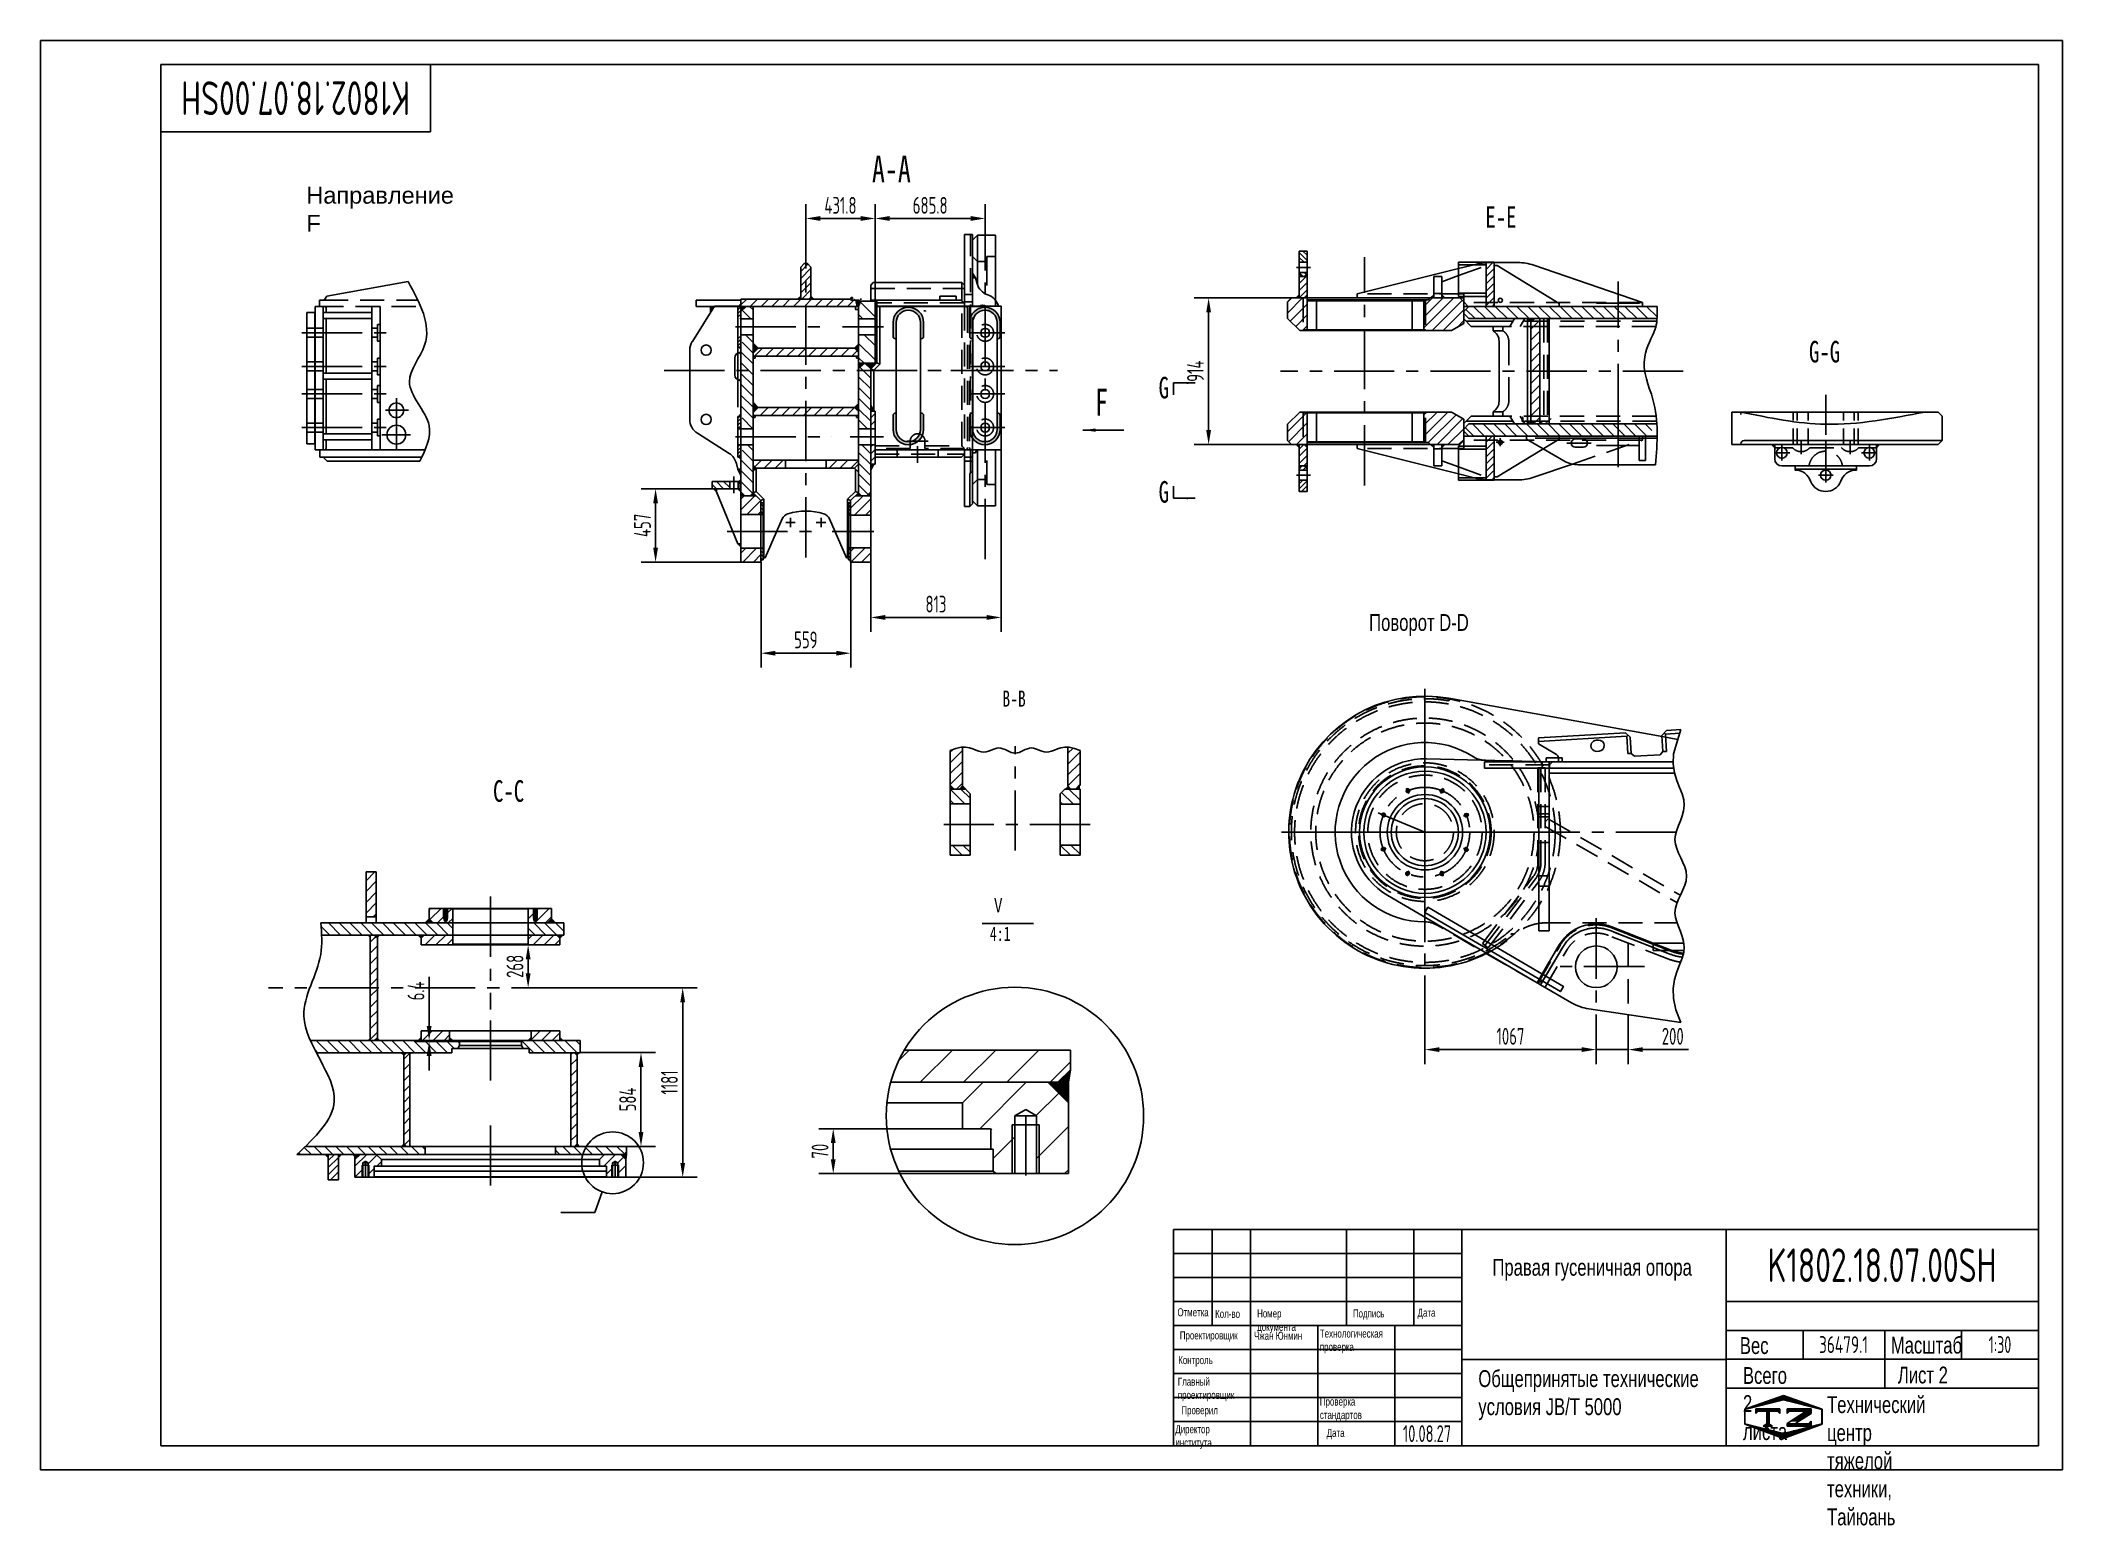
# Model space of a CAD drawing. Header units: millimetres. Extents: x 0 to 12600, y -348 to 8910.
import ezdxf
from ezdxf.enums import TextEntityAlignment as Align

# ---------------------------------------------------------------- set-up
doc = ezdxf.new("R2010")
doc.units = ezdxf.units.MM
doc.header["$LTSCALE"] = 300
for name, pattern in [('F', [0.75, 0.5, -0.25]), ('G', [2, 1.25, -0.25, 0.25, -0.25]), ('K', [2.5, 1.25, -0.25, 0.25, -0.25, 0.25, -0.25])]:
    doc.linetypes.add(name, pattern=pattern)
for name, color, linetype in [('01', 7, 'Continuous'), ('02', 1, 'Continuous'), ('04', 2, 'F'), ('05', 4, 'G'), ('07', 6, 'K'), ('08', 1, 'Continuous'), ('11', 3, 'Continuous'), ('THICK', 7, 'Continuous')]:
    doc.layers.add(name, color=color, linetype=linetype)
doc.styles.get("Standard").update_dxf_attribs({"font": 'isocp', "width": 0.707, "bigfont": 'intecad.shx'})
doc.dimstyles.new('INTE', dxfattribs={"dimscale": 30, "dimtxt": 3.5, "dimasz": 3, "dimexe": 3, "dimexo": 0, "dimgap": 1, "dimtad": 1, "dimdec": 3, "dimdsep": 46, "dimtxsty": 'Standard', "dimcen": 0, "dimclrd": 1, "dimclre": 1, "dimclrt": 3, "dimaunit": 1, "dimadec": 0, "dimazin": 0, "dimtfac": 1, "dimtdec": 3, "dimtmove": 0, "dimatfit": 0, "dimfxl": 1, "dimarcsym": 0})
pattern_1 = [(135, (-9384.85, -2512.161), (-11.22532, -11.22532), [])]
pattern_2 = [(45, (-9384.85, -2512.16), (-33.67596, 33.67596), [])]
pattern_3 = [(225, (5597.377, 7886.817), (33.67596, -33.67596), [])]
pattern_4 = [(135, (6822.304, 5386.297), (-33.67596, -33.67596), [])]
pattern_5 = [(45, (6822.304, 5386.297), (-33.67596, 33.67596), [])]
pattern_6 = [(45, (6822.304, 5386.297), (-22.45064, 22.45064), [])]
pattern_7 = [(225, (7909.16, 7194.36), (33.67596, -33.67596), [])]
pattern_8 = [(315, (7909.16, 7194.36), (33.67596, 33.67596), [])]
pattern_9 = [(135, (18661.133, 2564.94), (33.67596, 33.67596), [])]
pattern_10 = [(45, (11289.614, 2079.856), (33.67596, -33.67596), [])]

msp = doc.modelspace()

# ---------------------------------------------------------------- texts
at = {"layer": '01', "attachment_point": 1}
for s, insert, char_height, width in [('{\\fArial|b0|i0|c204|p34;\\W1;\\C3;Направление \\fArial|b0|i0|c0|p34;F}', (1656.8504, 7997.4872), 105, 7.165274), ('{\\fArial|b0|i0|c204|p34;Номер документа}', (7581.1985, 999.2335), 50, 4.89016), ('{\\fArial|b0|i0|c204|p34;Контроль}', (7089.7359, 708.5187), 50, 2.445102), ('{\\fArial|b0|i0|c204|p34;Всего 2 листа}', (10608.5686, 640.1764), 105, 5.484539), ('{\\fArial|b0|i0|c204|p34;Проверка\\Pстандартов}', (7972.0789, 450), 50, 877.921064), ('{\\fArial|b0|i0|c204|p34;Технический центр\\Pтяжелой техники, Тайюань}', (11132.633, 458.546), 105, 5.484584), ('{\\fArial|b0|i0|c204|p34;Директор института}', (7071.6778, 277.3801), 50, 1.71475), ('{\\fArial|b0|i0|c204|p34;Дата}', (8014.9474, 254.9131), 50, 1.71475)]:
    msp.add_mtext(s, dxfattribs=dict(at, insert=insert, char_height=char_height, width=width))
for s, insert, char_height in [('{\\fArial|b0|i0|c204|p34;\\C3;Поворот \\fArial|b0|i0|c0|p34;D-D}', (8279.2955, 5334.3682), 105), ('{\\fArial|b0|i0|c204|p34;\\C3;Правая гусеничная опора}', (9047.451, 1314.533), 105), ('{\\fArial|b0|i0|c204|p34;Отметка}', (7084.8457, 1006.5624), 50), ('{\\fArial|b0|i0|c204|p34;Кол-во}', (7319.5741, 996.7905), 50), ('{\\fArial|b0|i0|c204|p34;Подпись}', (8177.7999, 999.2335), 50), ('{\\fArial|b0|i0|c204|p34;Дата}', (8581.2394, 1004.1195), 50), ('{\\fArial|b0|i0|c204|p34;Проектировщик}', (7099.5163, 862.4265), 50), ('{\\fArial|b0|i0|c204|p34;\\C3;Чжан Юнмин}', (7562.1656, 860.2027), 50), ('{\\fArial|b0|i0|c204|p34;Технологическая\\Pпроверка}', (7971.9877, 873.9088), 50), ('{\\fArial|b0|i0|c204|p34;Вес}', (10589.3727, 826.4905), 105), ('{\\fArial|b0|i0|c204|p34;Масштаб}', (11529.973, 829.2304), 105), ('{\\fArial|b0|i0|c204|p34;Лист 2}', (11573.8494, 642.9163), 105), ('{\\fArial|b0|i0|c204|p34;Главный\\Pпроектировщик}', (7087.2908, 574.1548), 50), ('{\\fArial|b0|i0|c204|p34;Общепринятые технические\\Pусловия \\fArial|b0|i0|c0|p34;JB/T 5000}', (8959.744, 620.5434), 105), ('{\\fArial|b0|i0|c204|p34;Проверил}', (7109.2966, 395.8172), 50)]:
    msp.add_mtext(s, dxfattribs=dict(at, insert=insert, char_height=char_height))
at = {"layer": '02', "width": 0.605172}
msp.add_text('●', height=30, dxfattribs=at).set_placement((9225.774, 6528.582), (9243.774, 6528.582), align=Align.FIT)
at = {"layer": '11', "width": 0.696129}
msp.add_text('K1802.18.07.00SH', height=210, rotation=180, dxfattribs=at).set_placement((2303.0272, 8655), (876.9728, 8655), align=Align.FIT)
at = {"layer": '11'}
for s, height, width, p, p2 in [('K1802.18.07.00SH', 210, 0.696129, (10761.9728, 1170), (12188.0272, 1170)), ('36479.1', 105, 0.682068, (11082.6885, 727.5), (11387.3115, 727.5)), ('1:30', 105, 0.655288, (12139.4475, 727.5), (12280.5525, 727.5)), ('10.08.27', 105, 0.642055, (8490, 172.5), (8790, 172.5))]:
    msp.add_text(s, height=height, dxfattribs=dict(at, width=width)).set_placement(p, p2, align=Align.FIT)
at = {"layer": '11', "color": 3, "linetype": 'Continuous'}
for s, insert, char_height, width, attachment_point in [('{\\f黑体|b0|i0|c134|p2;A-A}', (5181.1585, 8192.3758), 168, 265.474, 1), ('{\\f黑体|b0|i0|c134|p2;E-E}', (9197.1432, 7876.533), 134.4, 232.570899, 3), ('{\\f黑体|b0|i0|c134|p2;G-G}', (11213.8248, 7037.0291), 134.4, 77.534, 3), ('{\\f黑体|b0|i0|c134|p2;G}', (7032.0912, 6812.712), 134.4, 77.534, 3), ('{\\f黑体|b0|i0|c134|p2;F}', (6571.811, 6739.2053), 168, 265.474, 1), ('{\\f黑体|b0|i0|c134|p2;G}', (7032.0912, 6163.0324), 134.4, 77.534, 3), ('{\\f黑体|b0|i0|c134|p2;B-B}', (5994.0215, 4857.1655), 100.8, 58.15, 1), ('{\\f黑体|b0|i0|c134|p2;C-C}', (2820.1454, 4161.6915), 134.4, 77.534, 7), ('{\\f黑体|b0|i0|c134|p2;Ⅴ}', (5924.8489, 3564.5663), 89.599991, 77.925451, 1), ('{\\f黑体|b0|i0|c134|p2;4:1}', (5915.7573, 3385.9957), 89.599991, 156.714006, 1)]:
    msp.add_mtext(s, dxfattribs=dict(at, insert=insert, char_height=char_height, width=width, attachment_point=attachment_point))

# ---------------------------------------------------------------- blocks, each defined once
blk = doc.blocks.new('*D134')
at = {"layer": '08', "color": 1, "lineweight": -2}
for p, q in [((4490, 5658), (4490, 5000)), ((5049, 5658), (5049, 5000)), ((4959, 5090), (4580, 5090))]:
    blk.add_line(p, q, dxfattribs=at)
at = {"layer": '08', "color": 1}
for points in [[(4580, 5105), (4580, 5075), (4490, 5090)], [(4959, 5105), (4959, 5075), (5049, 5090)]]:
    blk.add_solid(points, dxfattribs=at)
at = {"layer": 'Defpoints', "color": 0}
for p in [(4490, 5658), (5049, 5658), (4490, 5090)]:
    blk.add_point(p, dxfattribs=at)
at = {"layer": '08', "color": 3, "insert": (4769, 5173), "char_height": 105, "attachment_point": 5}
blk.add_mtext('559', dxfattribs=at)
blk = doc.blocks.new('W43333')
at = {"layer": '02', "linetype": 'Continuous'}
h = blk.add_hatch(dxfattribs=at)
h.set_pattern_fill('ANSI31', color=1, scale=10, angle=90, style=0)
h.paths.add_polyline_path([(2467, 2281), (2358, 2281), (2358, 2236), (2467, 2236)])
h.paths.add_polyline_path([(2536, 2268), (2523, 2281), (2519, 2281), (2519, 2236), (2536, 2236)])
for p, q in [((2358, 2281), (2523, 2281)), ((2358, 2281), (2358, 2236)), ((2536, 2268), (2523, 2281)), ((2536, 2236), (2536, 2268)), ((2358, 2236), (2536, 2236))]:
    blk.add_line(p, q)
at = {"layer": '01', "color": 7, "linetype": 'Continuous'}
for p, q in [((2467, 2281), (2467, 2236)), ((2519, 2281), (2519, 2236))]:
    blk.add_line(p, q, dxfattribs=at)
at = {"layer": '05', "color": 4, "linetype": 'G'}
blk.add_line((2493, 2313), (2493, 2209), dxfattribs=at)
blk = doc.blocks.new('WWRW3456346')
at = {"layer": '01'}
for p, q in [((4198, 3186), (4376, 3186)), ((4376, 2291), (4198, 2291))]:
    blk.add_line(p, q, dxfattribs=at)
at = {"layer": '04', "color": 2, "linetype": 'F'}
blk.add_line((4198, 2291), (4198, 3186), dxfattribs=at)
blk = doc.blocks.new('ww www')
at = {"layer": '02', "linetype": 'Continuous'}
h = blk.add_hatch(dxfattribs=at)
h.set_pattern_fill('ANSI31', color=1, scale=15, style=0)
h.paths.add_polyline_path([(14799, 10268), (14799, 10223), (15523, 10223), (15515, 10268)])
for p, q in [((14799, 10268), (15478, 10268)), ((14799, 10268), (14799, 10223)), ((14799, 10223), (15523, 10223)), ((15516, 10262), (15523, 10223))]:
    blk.add_line(p, q)
blk = doc.blocks.new('dfwases')
at = {"layer": '02', "linetype": 'Continuous'}
h = blk.add_hatch(dxfattribs=at)
h.set_pattern_fill('ANSI31', color=1, scale=15, angle=90, style=0)
h.set_pattern_definition([(135, (5956.193, 1442.517), (-33.67596, -33.67596), [])])
h.paths.add_polyline_path([(14797, 9401), (14791, 9401), (14756, 9366), (14756, 9356), (14832, 9356), (14832, 9366)])
h.paths.add_polyline_path([(14832, 9356), (14756, 9356), (14756, 8994), (14832, 8994)])
h.paths.add_polyline_path([(14832, 8894), (14756, 8894), (14756, 8594), (14775, 8575), (14807, 8575), (14832, 8600)])
for p, q in [((14791, 9401), (14797, 9401)), ((14775, 8575), (14756, 8594)), ((14807, 8575), (14775, 8575)), ((14832, 8600), (14807, 8575))]:
    blk.add_line(p, q)
at = {"layer": '01'}
for p, q in [((14756, 9366), (14791, 9401)), ((14797, 9401), (14832, 9366))]:
    blk.add_line(p, q, dxfattribs=at)
at = {"layer": '01', "color": 7, "linetype": 'Continuous'}
for p, q in [((14756, 9366), (14756, 8594)), ((14832, 9366), (14832, 8600))]:
    blk.add_line(p, q, dxfattribs=at)
blk = doc.blocks.new('wwe4ww')
at = {"layer": '01', "color": 7, "linetype": 'Continuous'}
for p, q in [((15319, 8673), (14762, 8673)), ((15300, 8628), (14762, 8628)), ((15300, 8628), (15319, 8647)), ((15319, 8647), (15319, 8673))]:
    blk.add_line(p, q, dxfattribs=at)
at = {"layer": '04', "color": 2, "linetype": 'F'}
for p, q in [((14762, 8647), (15319, 8647)), ((14900, 8628), (14900, 8673)), ((15154, 8628), (15154, 8673))]:
    blk.add_line(p, q, dxfattribs=at)
at = {"layer": '05', "color": 4, "linetype": 'G'}
blk.add_line((15027, 8696), (15027, 8592), dxfattribs=at)
blk = doc.blocks.new('qewww')
at = {"layer": '01'}
for p, q in [((15282, 10314), (14755, 10314)), ((15301, 10276), (14755, 10276)), ((15282, 10314), (15301, 10295)), ((15301, 10276), (15301, 10295))]:
    blk.add_line(p, q, dxfattribs=at)
at = {"layer": '04', "color": 2, "linetype": 'F'}
blk.add_line((15298, 10298), (14755, 10298), dxfattribs=at)
blk = doc.blocks.new('weqwer')
for p, q in [((17360, 8258), (17379, 8277)), ((17360, 8258), (17360, 8124)), ((17379, 8277), (17992, 8277)), ((17379, 8277), (17379, 8132)), ((17992, 8277), (18017, 8252)), ((17998, 8271), (17998, 8131)), ((18017, 8252), (18017, 8124)), ((17360, 8124), (17379, 8131)), ((17409, 8075), (17409, 7718)), ((17436, 7718), (17542, 7960)), ((17942, 7718), (17836, 7960)), ((17436, 7718), (17422, 7718)), ((17942, 7718), (17955, 7718))]:
    blk.add_line(p, q)
for centre, radius, start, end in [((17594, 7938), 57, 106.731, 156.5518), ((17689, 7622), 387, 73.269, 106.731), ((17784, 7938), 57, 23.4482, 73.269)]:
    blk.add_arc(centre, radius, start, end)
at = {"layer": '01'}
for p, q in [((17360, 8124), (17409, 8075)), ((17379, 8132), (17428, 8083)), ((17409, 8075), (17428, 8083)), ((17428, 7718), (17428, 8083)), ((17998, 8132), (17949, 8083)), ((17949, 7718), (17949, 8083)), ((17968, 8075), (17949, 8083)), ((18017, 8124), (17968, 8075)), ((17968, 7718), (17968, 8075)), ((17998, 8132), (18017, 8124))]:
    blk.add_line(p, q, dxfattribs=at)
at = {"layer": '05'}
for p, q in [((17594, 7967), (17594, 7909)), ((17594, 7967), (17594, 7909)), ((17784, 7967), (17784, 7909)), ((17784, 7967), (17784, 7909)), ((17623, 7938), (17564, 7938)), ((17623, 7938), (17564, 7938)), ((17754, 7938), (17813, 7938)), ((17754, 7938), (17813, 7938))]:
    blk.add_line(p, q, dxfattribs=at)
blk = doc.blocks.new('we2wwewq')
at = {"layer": '02', "linetype": 'Continuous'}
h = blk.add_hatch(dxfattribs=at)
h.set_pattern_fill('ANSI31', color=1, scale=15, style=0)
h.set_pattern_definition([(45, (1439.844, -666.38), (-33.67596, 33.67596), [])])
h.paths.add_polyline_path([(15922, 8139), (15721, 8139), (15721, 8089), (15897, 8089), (15922, 8114)])
h.paths.add_polyline_path([(15467, 8139), (15265, 8139), (15265, 8108), (15284, 8089), (15467, 8089)])
for p, q in [((15922, 8139), (15265, 8139)), ((15265, 8139), (15265, 8108)), ((15265, 8108), (15284, 8089)), ((15897, 8089), (15284, 8089)), ((15922, 8114), (15897, 8089)), ((15922, 8139), (15922, 8114))]:
    blk.add_line(p, q)
at = {"layer": '01', "color": 7, "linetype": 'Continuous'}
for p, q in [((15467, 8089), (15467, 8139)), ((15721, 8089), (15721, 8139))]:
    blk.add_line(p, q, dxfattribs=at)
blk = doc.blocks.new('dwqwer')
at = {"layer": '02', "linetype": 'Continuous'}
h = blk.add_hatch(dxfattribs=at)
h.set_pattern_fill('ANSI31', color=1, scale=15, style=0)
h.paths.add_polyline_path([(13249, 9327), (13249, 9352), (13224, 9377), (12624, 9377), (12592, 9345), (12592, 9327)])
for p, q in [((12592, 9345), (12624, 9377)), ((12592, 9327), (12592, 9345)), ((13249, 9327), (12592, 9327)), ((13224, 9377), (12624, 9377)), ((13224, 9377), (13249, 9352)), ((13249, 9327), (13249, 9352))]:
    blk.add_line(p, q)
blk = doc.blocks.new('erwedfrrfrf')
for p, q in [((1949, 6904), (1949, 6793)), ((2394, 6904), (1949, 6904)), ((3638, 6904), (3289, 6904)), ((3638, 6904), (3638, 6793)), ((1949, 6793), (1981, 6761)), ((2394, 6761), (1981, 6761)), ((3606, 6761), (3289, 6761)), ((3638, 6793), (3606, 6761))]:
    blk.add_line(p, q)
at = {"layer": '04', "color": 2, "linetype": 'F'}
for p, q in [((2082, 6904), (2082, 6850)), ((2114, 6793), (2114, 6850)), ((3473, 6793), (3473, 6850)), ((3505, 6904), (3505, 6850)), ((2114, 6793), (2082, 6761)), ((3473, 6793), (3505, 6761))]:
    blk.add_line(p, q, dxfattribs=at)
blk = doc.blocks.new('qweqwe')
at = {"layer": '01'}
for p, q in [((13709, 14582), (13709, 14134)), ((13709, 14582), (13759, 14582)), ((13759, 14582), (13759, 14134)), ((13709, 14208), (13759, 14208)), ((13709, 14162), (13759, 14162)), ((13709, 14162), (13759, 14162)), ((13759, 14162), (13709, 14162)), ((13759, 14162), (13709, 14162)), ((13709, 13239), (13709, 12902)), ((13759, 13239), (13759, 12886)), ((13759, 13194), (13709, 13194)), ((13759, 13169), (13709, 13169)), ((13709, 13101), (13711, 13101)), ((13725, 12886), (13725, 13087)), ((13709, 12902), (13725, 12886)), ((13725, 12886), (13759, 12886))]:
    blk.add_line(p, q, dxfattribs=at)
blk.add_arc((13711, 13087), 14, 0, 90, dxfattribs=at)
at = {"layer": '04', "color": 2, "linetype": 'F'}
for p, q in [((13721, 13096), (13721, 14582)), ((13709, 14134), (13713, 14134)), ((13728, 14119), (13728, 13254)), ((13740, 14119), (13740, 13254)), ((13759, 14134), (13755, 14134)), ((13759, 14134), (13759, 13239)), ((13709, 13239), (13713, 13239)), ((13759, 13239), (13755, 13239))]:
    blk.add_line(p, q, dxfattribs=at)
for centre, start, end in [((13713, 14119), 0, 90), ((13755, 14119), 90, 180), ((13713, 13254), 270, 0), ((13755, 13254), 180, 270)]:
    blk.add_arc(centre, 15, start, end, dxfattribs=at)
at = {"layer": '05', "color": 4, "linetype": 'G'}
blk.add_line((13470, 13734), (13988, 13734), dxfattribs=at)
blk = doc.blocks.new('*D147')
at = {"layer": '08', "color": 1, "lineweight": -2}
for p, q in [((5987, 6357), (5987, 5223)), ((5174, 5658), (5174, 5223)), ((5264, 5313), (5897, 5313))]:
    blk.add_line(p, q, dxfattribs=at)
at = {"layer": '08', "color": 1}
for points in [[(5264, 5328), (5264, 5298), (5174, 5313)], [(5897, 5328), (5897, 5298), (5987, 5313)]]:
    blk.add_solid(points, dxfattribs=at)
at = {"layer": 'Defpoints', "color": 0}
for p in [(5987, 6357), (5174, 5658), (5987, 5313)]:
    blk.add_point(p, dxfattribs=at)
at = {"layer": '08', "color": 3, "insert": (5580, 5396), "char_height": 105, "attachment_point": 5}
blk.add_mtext('813', dxfattribs=at)
blk = doc.blocks.new('werwewe')
for p, q in [((14557, 14897), (14573, 14913)), ((14573, 14913), (15125, 14913)), ((15125, 14913), (15141, 14897))]:
    blk.add_line(p, q)
at = {"layer": '01'}
for p, q in [((14557, 14810), (14557, 14897)), ((15125, 13894), (15141, 13878))]:
    blk.add_line(p, q, dxfattribs=at)
at = {"layer": '04', "color": 2, "linetype": 'F'}
for p, q in [((14557, 14875), (15141, 14875)), ((15125, 13894), (15125, 14913)), ((14584, 13894), (14803, 13894)), ((14803, 13878), (14584, 13878)), ((15141, 13871), (14584, 13871)), ((14803, 13878), (14803, 13924)), ((14895, 13924), (14895, 13878)), ((14895, 13894), (15125, 13894)), ((15141, 13878), (14895, 13878))]:
    blk.add_line(p, q, dxfattribs=at)
blk.add_arc((14849, 13924), 46, 0, 180, dxfattribs=at)
at = {"layer": '05', "color": 4, "linetype": 'G'}
blk.add_line((14785, 13924), (14915, 13924), dxfattribs=at)
blk = doc.blocks.new('wqwrte')
for p, q in [((18812, 9751), (18037, 9751)), ((18037, 9398), (18037, 9751)), ((18056, 9390), (18056, 9751)), ((18812, 8856), (18812, 9751)), ((17999, 9361), (18037, 9398)), ((17999, 9361), (17999, 8856)), ((18018, 9352), (17999, 9361)), ((18018, 9352), (18056, 9390)), ((18037, 9398), (18056, 9390)), ((18026, 8856), (18812, 8856))]:
    blk.add_line(p, q)
blk = doc.blocks.new('wewewewet')
at = {"layer": '02'}
h = blk.add_hatch(color=256, dxfattribs=at)
h.paths.add_polyline_path([(14793, 9562), (14789, 9562, -0.414214), (14774, 9577), (14774, 9664, -0.207791), (14805, 9733, 0.118641), (14811, 9712, 0.176895), (14793, 9664)])
h.paths.add_polyline_path([(14811, 9712, -0.118641), (14805, 9733, -0.015015), (14809, 9737), (14849, 9737, 0.150586)])
h.paths.add_polyline_path([(14850, 9737, 0.004983), (14849, 9737), (14809, 9737, -0.123086), (14850, 9757)])
h.paths.add_polyline_path([(14896, 9737), (14890, 9737, 0.132083), (14850, 9737), (14850, 9757, -0.123), (14896, 9755)])
h.paths.add_polyline_path([(14964, 9664), (14964, 9577, -0.414214), (14949, 9562), (14945, 9562), (14945, 9664, 0.31161), (14896, 9735, 0.011594), (14896, 9737), (14896, 9755, -0.332115)])
h = blk.add_hatch(color=256, dxfattribs=at)
h.paths.add_polyline_path([(14793, 9099), (14789, 9099, 0.414214), (14774, 9084), (14774, 8997, 0.207791), (14805, 8927, -0.118641), (14811, 8948, -0.176895), (14793, 8997)])
h.paths.add_polyline_path([(14811, 8948, 0.118641), (14805, 8927, 0.015015), (14809, 8924), (14849, 8924, -0.150586)])
h.paths.add_polyline_path([(14850, 8923, -0.004983), (14849, 8924), (14809, 8924, 0.123086), (14850, 8904)])
h.paths.add_polyline_path([(14896, 8924), (14890, 8924, -0.132083), (14850, 8923), (14850, 8904, 0.123), (14896, 8906)])
h.paths.add_polyline_path([(14964, 8997), (14964, 9084, 0.414214), (14949, 9099), (14945, 9099), (14945, 8997, -0.31161), (14896, 8926, -0.011594), (14896, 8924), (14896, 8906, 0.332115)])
for p, q in [((14774, 9577), (14774, 9664)), ((14793, 8997), (14793, 9664)), ((14945, 9664), (14945, 8997)), ((14964, 9577), (14964, 9664)), ((14774, 9084), (14774, 8997)), ((14964, 9084), (14964, 8997))]:
    blk.add_line(p, q)
at = {"layer": '01', "color": 7, "linetype": 'Continuous'}
for p, q in [((14793, 9562), (14789, 9562)), ((14945, 9562), (14949, 9562)), ((14793, 9099), (14789, 9099)), ((14945, 9099), (14949, 9099))]:
    blk.add_line(p, q, dxfattribs=at)
at = {"layer": '01'}
for centre, radius, start, end in [((14869, 9664), 95, 0, 180), ((14869, 9664), 76, 0, 180), ((14869, 8997), 95, 180, 0), ((14869, 8997), 76, 180, 0), ((14869, 8997), 76, 180, 0)]:
    blk.add_arc(centre, radius, start, end, dxfattribs=at)
at = {"layer": '01', "color": 7, "linetype": 'Continuous'}
for centre, start, end in [((14789, 9577), 180, 270), ((14949, 9577), 270, 0), ((14789, 9084), 90, 180), ((14949, 9084), 0, 90)]:
    blk.add_arc(centre, 15, start, end, dxfattribs=at)
blk = doc.blocks.new('wewrtwer')
for p, q in [((18192, 9943), (18211, 9943)), ((18211, 9943), (18221, 9905)), ((18192, 8851), (18211, 8851)), ((18211, 8851), (18217, 8870))]:
    blk.add_line(p, q)
for centre, start, end in [((18319, 9932), 195, 251.9809), ((18256, 9740), 14.3311, 71.9809)]:
    blk.add_arc(centre, 101, start, end)
at = {"layer": '01'}
blk.add_arc((18256, 9740), 32, 51.3752, 128.6248, dxfattribs=at)
blk = doc.blocks.new('werww')
for p, q in [((12940, 10867), (12803, 10648)), ((13105, 10867), (12940, 10867)), ((13105, 10867), (13105, 10581)), ((12787, 10594), (12787, 10162)), ((13067, 10543), (13067, 10441)), ((13105, 10403), (13105, 9851)), ((13033, 9950), (12835, 10076)), ((13086, 9851), (13078, 9888)), ((13105, 9851), (13086, 9851))]:
    blk.add_line(p, q)
for centre in [(12889, 10594), (12889, 10162)]:
    blk.add_circle(centre, 32)
for centre, radius, start, end in [((12889, 10594), 102, 147.8709, 180), ((13105, 10543), 38, 90, 180), ((13105, 10441), 38, 180, 270), ((12889, 10162), 102, 180, 237.6192), ((12978, 9864), 102, 13.4715, 57.6192)]:
    blk.add_arc(centre, radius, start, end)
blk = doc.blocks.new('wewqew')
for p, q in [((13525, 8082), (13392, 7758)), ((13544, 8082), (13525, 8082)), ((13544, 8082), (13544, 7758)), ((13392, 7739), (13392, 7758)), ((13525, 7739), (13392, 7739)), ((13525, 7739), (13544, 7758))]:
    blk.add_line(p, q)
blk = doc.blocks.new('*D159')
at = {"layer": '08', "color": 1, "lineweight": -2}
for p, q in [((4187, 6115), (3743, 6115)), ((3833, 6025), (3833, 5748)), ((4365, 5658), (3743, 5658))]:
    blk.add_line(p, q, dxfattribs=at)
at = {"layer": '08', "color": 1}
for points in [[(3818, 6025), (3848, 6025), (3833, 6115)], [(3818, 5748), (3848, 5748), (3833, 5658)]]:
    blk.add_solid(points, dxfattribs=at)
at = {"layer": 'Defpoints', "color": 0}
for p in [(4187, 6115), (3833, 5658), (4365, 5658)]:
    blk.add_point(p, dxfattribs=at)
at = {"layer": '08', "color": 3, "insert": (3751, 5887), "char_height": 105, "attachment_point": 5, "rotation": 90}
blk.add_mtext('457', dxfattribs=at)
blk = doc.blocks.new('*D160')
at = {"layer": '08', "color": 1, "lineweight": -2}
for p, q in [((5201, 7278), (5201, 7890)), ((5887, 7774), (5887, 7890)), ((5291, 7800), (5797, 7800))]:
    blk.add_line(p, q, dxfattribs=at)
at = {"layer": '08', "color": 1}
for points in [[(5291, 7815), (5291, 7785), (5201, 7800)], [(5797, 7815), (5797, 7785), (5887, 7800)]]:
    blk.add_solid(points, dxfattribs=at)
at = {"layer": 'Defpoints', "color": 0}
for p in [(5887, 7800), (5887, 7774), (5201, 7278)]:
    blk.add_point(p, dxfattribs=at)
at = {"layer": '08', "color": 3, "insert": (5544, 7882), "char_height": 105, "attachment_point": 5}
blk.add_mtext('685.8', dxfattribs=at)
blk = doc.blocks.new('*D161')
at = {"layer": '08', "color": 1, "lineweight": -2}
for p, q in [((4769, 7583), (4769, 7890)), ((5201, 7278), (5201, 7890)), ((4859, 7800), (5111, 7800))]:
    blk.add_line(p, q, dxfattribs=at)
at = {"layer": '08', "color": 1}
for points in [[(4859, 7815), (4859, 7785), (4769, 7800)], [(5111, 7815), (5111, 7785), (5201, 7800)]]:
    blk.add_solid(points, dxfattribs=at)
at = {"layer": 'Defpoints', "color": 0}
for p in [(5201, 7800), (4769, 7583), (5201, 7278)]:
    blk.add_point(p, dxfattribs=at)
at = {"layer": '08', "color": 3, "insert": (4985, 7882), "char_height": 105, "attachment_point": 5}
blk.add_mtext('431.8', dxfattribs=at)
blk = doc.blocks.new('EETETE')
for p, q in [((5086, 14624), (5086, 13805)), ((5086, 14624), (5136, 14624)), ((5136, 14624), (5136, 13805)), ((5136, 13805), (5086, 13805))]:
    blk.add_line(p, q)
blk = doc.blocks.new('*D181')
at = {"layer": '08', "color": 1, "lineweight": -2}
for p, q in [((8627, 3081), (8627, 2529)), ((9694, 2835), (9694, 2529)), ((8717, 2619), (9604, 2619))]:
    blk.add_line(p, q, dxfattribs=at)
at = {"layer": '08', "color": 1}
for points in [[(8717, 2634), (8717, 2604), (8627, 2619)], [(9604, 2634), (9604, 2604), (9694, 2619)]]:
    blk.add_solid(points, dxfattribs=at)
at = {"layer": 'Defpoints', "color": 0}
for p in [(8627, 3081), (9694, 2835), (9694, 2619)]:
    blk.add_point(p, dxfattribs=at)
at = {"layer": '08', "color": 3, "insert": (9160, 2702), "char_height": 105, "attachment_point": 5}
blk.add_mtext('1067', dxfattribs=at)
blk = doc.blocks.new('q3tqtq')
at = {"layer": '04', "color": 2, "linetype": 'F'}
for radius in [432, 413]:
    blk.add_circle((3910, 4335), radius, dxfattribs=at)
at = {"layer": '05'}
blk.add_line((3910, 4797), (3910, 3873), dxfattribs=at)
at = {"layer": '05', "color": 4, "linetype": 'G'}
blk.add_line((3415, 4335), (4392, 4335), dxfattribs=at)
blk = doc.blocks.new('aqwerarqar')
blk.add_circle((2794, 4094), 235)
at = {"layer": '01'}
blk.add_circle((2794, 4094), 381, dxfattribs=at)
at = {"layer": '04', "color": 2, "linetype": 'F'}
blk.add_circle((2794, 4094), 356, dxfattribs=at)
at = {"layer": '05'}
for p, q in [((2794, 4505), (2794, 3683)), ((3205, 4094), (2383, 4094))]:
    blk.add_line(p, q, dxfattribs=at)
blk = doc.blocks.new('QWTQWETQWT')
at = {"layer": '04', "color": 2, "linetype": 'F'}
for radius in [844, 812, 711, 680]:
    blk.add_circle((4330, 14084), radius, dxfattribs=at)
at = {"layer": '05'}
for p, q in [((4330, 14973), (4330, 13194)), ((5219, 14084), (3440, 14084))]:
    blk.add_line(p, q, dxfattribs=at)
blk = doc.blocks.new('rerrererere')
at = {"layer": '01'}
blk.add_circle((2106, 7277), 9.6, dxfattribs=at)
at = {"layer": '02'}
blk.add_arc((2106, 7277), 12, 260, 170, dxfattribs=at)
at = {"layer": '05'}
blk.add_line((2090, 7283), (2123, 7270), dxfattribs=at)
blk = doc.blocks.new('A$C55326A15')
for p, q in [((0, 0), (0, 1016)), ((0, 1016), (64, 1016)), ((64, 0), (64, 1016)), ((0, 0), (64, 0))]:
    blk.add_line(p, q)
at = {"layer": '04', "color": 2, "linetype": 'F'}
for p, q in [((64, 775), (0, 775)), ((64, 730), (0, 730)), ((64, 711), (0, 711)), ((64, 552), (0, 552)), ((64, 343), (0, 343)), ((64, 279), (0, 279))]:
    blk.add_line(p, q, dxfattribs=at)
blk = doc.blocks.new('wewwewerwerw')
at = {"layer": '04', "color": 2, "linetype": 'F'}
for p, q in [((5391, 4261), (5391, 3673)), ((5391, 4261), (5436, 4261)), ((5410, 4261), (5410, 3673)), ((5436, 4261), (5436, 3673)), ((5045, 3166), (5360, 3582)), ((5060, 3154), (5375, 3570)), ((5081, 3139), (5396, 3554)), ((5045, 3166), (5081, 3139))]:
    blk.add_line(p, q, dxfattribs=at)
for radius in [152, 171, 197]:
    blk.add_arc((5239, 3673), radius, 322.8338, 0, dxfattribs=at)
blk = doc.blocks.new('*D182')
at = {"layer": '08', "color": 1, "lineweight": -2}
for p, q in [((9894, 2836), (9894, 2529)), ((9694, 2619), (9694, 2709)), ((9604, 2619), (9514, 2619)), ((9694, 2619), (9894, 2619)), ((9984, 2619), (10269, 2619))]:
    blk.add_line(p, q, dxfattribs=at)
at = {"layer": '08', "color": 1}
for points in [[(9604, 2634), (9604, 2604), (9694, 2619)], [(9984, 2634), (9984, 2604), (9894, 2619)]]:
    blk.add_solid(points, dxfattribs=at)
at = {"layer": 'Defpoints', "color": 0}
for p in [(9894, 2836), (9694, 2619), (9894, 2619)]:
    blk.add_point(p, dxfattribs=at)
at = {"layer": '08', "color": 3, "insert": (10171, 2702), "char_height": 105, "attachment_point": 5}
blk.add_mtext('200', dxfattribs=at)
blk = doc.blocks.new('*D193')
at = {"layer": '08', "color": 1, "lineweight": -2}
for p, q in [((3310, 3004), (4092, 3004)), ((4002, 1913), (4002, 2914)), ((3648, 1823), (4092, 1823))]:
    blk.add_line(p, q, dxfattribs=at)
at = {"layer": '08', "color": 1}
for points in [[(3987, 2914), (4017, 2914), (4002, 3004)], [(3987, 1913), (4017, 1913), (4002, 1823)]]:
    blk.add_solid(points, dxfattribs=at)
at = {"layer": 'Defpoints', "color": 0}
for p in [(3310, 3004), (4002, 3004), (3648, 1823)]:
    blk.add_point(p, dxfattribs=at)
at = {"layer": '08', "color": 3, "insert": (3919, 2414), "char_height": 105, "attachment_point": 5, "rotation": 90}
blk.add_mtext('1181', dxfattribs=at)
blk = doc.blocks.new('*D194')
at = {"layer": '08', "color": 1, "lineweight": -2}
for p, q in [((3363, 2600), (3832, 2600)), ((3742, 2106), (3742, 2510)), ((3652, 2016), (3832, 2016))]:
    blk.add_line(p, q, dxfattribs=at)
at = {"layer": '08', "color": 1}
for points in [[(3727, 2510), (3757, 2510), (3742, 2600)], [(3727, 2106), (3757, 2106), (3742, 2016)]]:
    blk.add_solid(points, dxfattribs=at)
at = {"layer": 'Defpoints', "color": 0}
for p in [(3363, 2600), (3742, 2600), (3652, 2016)]:
    blk.add_point(p, dxfattribs=at)
at = {"layer": '08', "color": 3, "insert": (3659, 2308), "char_height": 105, "attachment_point": 5, "rotation": 90}
blk.add_mtext('584', dxfattribs=at)
blk = doc.blocks.new('*U184', base_point=(1830, 4363))
at = {"layer": '01'}
for p, q in [((1830, 4363), (1828, 4364)), ((1830, 4363), (3278, 4363)), ((3278, 4363), (3279, 4364))]:
    blk.add_line(p, q, dxfattribs=at)
blk = doc.blocks.new('*D195')
at = {"layer": '08', "color": 1, "lineweight": -2}
for p, q in [((7798, 7305), (7189, 7305)), ((7279, 7215), (7279, 6481)), ((7796, 6391), (7189, 6391))]:
    blk.add_line(p, q, dxfattribs=at)
at = {"layer": '08', "color": 1}
for points in [[(7264, 7215), (7294, 7215), (7279, 7305)], [(7264, 6481), (7294, 6481), (7279, 6391)]]:
    blk.add_solid(points, dxfattribs=at)
at = {"layer": 'Defpoints', "color": 0}
for p in [(7798, 7305), (7279, 6391), (7796, 6391)]:
    blk.add_point(p, dxfattribs=at)
at = {"layer": '08', "color": 3, "insert": (7197, 6848), "char_height": 105, "attachment_point": 5, "rotation": 90}
blk.add_mtext('914', dxfattribs=at)
blk = doc.blocks.new('*U183', base_point=(3572, 6063))
at = {"layer": '01'}
for p, q in [((3555, 6063), (3555, 5973)), ((3588, 6063), (3588, 5973)), ((3593, 5987), (3551, 5987)), ((3588, 5973), (3555, 5973)), ((3555, 5973), (3572, 5964)), ((3588, 5973), (3572, 5964))]:
    blk.add_line(p, q, dxfattribs=at)
at = {"layer": '02'}
for p, q in [((3551, 6063), (3551, 5987)), ((3593, 6063), (3593, 5987))]:
    blk.add_line(p, q, dxfattribs=at)
at = {"layer": '05'}
blk.add_line((3572, 6066), (3572, 5961), dxfattribs=at)
blk = doc.blocks.new('*U187', base_point=(4154, 3555))
at = {"layer": '01'}
for p, q in [((4154, 3555), (4151, 3552)), ((4154, 3555), (4624, 3555)), ((4624, 3555), (4627, 3552))]:
    blk.add_line(p, q, dxfattribs=at)
blk = doc.blocks.new('*U186', base_point=(4624, 3776))
at = {"layer": '01'}
for p, q in [((4154, 3776), (4151, 3779)), ((4624, 3776), (4154, 3776)), ((4624, 3776), (4627, 3779))]:
    blk.add_line(p, q, dxfattribs=at)
blk = doc.blocks.new('r4eer')
at = {"layer": '01', "color": 7, "linetype": 'Continuous'}
for p, q in [((4799, 7194), (4775, 7194)), ((4778, 7205), (4787, 7211)), ((4778, 7130), (4778, 7205)), ((4797, 7205), (4778, 7205)), ((4797, 7205), (4787, 7211)), ((4797, 7130), (4797, 7205))]:
    blk.add_line(p, q, dxfattribs=at)
at = {"layer": '02', "color": 1, "linetype": 'Continuous'}
for p, q in [((4775, 7130), (4775, 7194)), ((4799, 7130), (4799, 7194)), ((4778, 7130), (4775, 7130))]:
    blk.add_line(p, q, dxfattribs=at)
at = {"layer": '05'}
blk.add_line((4787, 7127), (4787, 7214), dxfattribs=at)
blk = doc.blocks.new('*D189')
at = {"layer": '08', "color": 1, "lineweight": -2}
for p, q in [((3002, 3272), (3129, 3272)), ((3039, 3094), (3039, 3182)), ((3024, 3004), (3129, 3004))]:
    blk.add_line(p, q, dxfattribs=at)
at = {"layer": '08', "color": 1}
for points in [[(3024, 3182), (3054, 3182), (3039, 3272)], [(3024, 3094), (3054, 3094), (3039, 3004)]]:
    blk.add_solid(points, dxfattribs=at)
at = {"layer": 'Defpoints', "color": 0}
for p in [(3002, 3272), (3039, 3272), (3024, 3004)]:
    blk.add_point(p, dxfattribs=at)
at = {"layer": '08', "color": 3, "insert": (2957, 3138), "char_height": 105, "attachment_point": 5, "rotation": 90}
blk.add_mtext('268', dxfattribs=at)
blk = doc.blocks.new('*D190')
at = {"layer": '08', "color": 1, "lineweight": -2}
for p, q in [((2422, 2766), (2422, 3073)), ((2657, 2676), (2332, 2676)), ((2657, 2669), (2332, 2669)), ((2422, 2669), (2422, 2676)), ((2422, 2579), (2422, 2489))]:
    blk.add_line(p, q, dxfattribs=at)
at = {"layer": '08', "color": 1}
for points in [[(2407, 2766), (2437, 2766), (2422, 2676)], [(2407, 2579), (2437, 2579), (2422, 2669)]]:
    blk.add_solid(points, dxfattribs=at)
at = {"layer": 'Defpoints', "color": 0}
for p in [(2422, 2676), (2657, 2676), (2657, 2669)]:
    blk.add_point(p, dxfattribs=at)
at = {"layer": '08', "color": 3, "insert": (2340, 2985), "char_height": 105, "attachment_point": 5, "rotation": 90}
blk.add_mtext('6.4', dxfattribs=at)
blk = doc.blocks.new('*U185', base_point=(-1332, -2762))
at = {"layer": '02', "color": 1, "linetype": 'Continuous'}
for p, q in [((-1766, -3184), (-1606, -3024)), ((-1519, -3274), (-1269, -3024)), ((-1182, -3274), (-932, -3024)), ((-845, -3274), (-595, -3024)), ((-508, -3274), (-426, -3192))]:
    blk.add_line(p, q, dxfattribs=at)
blk = doc.blocks.new('*D191')
at = {"layer": '08', "color": 1, "lineweight": -2}
for p, q in [((5274, 2126), (4850, 2126)), ((4940, 1936), (4940, 2036)), ((5356, 1846), (4850, 1846))]:
    blk.add_line(p, q, dxfattribs=at)
at = {"layer": '08', "color": 1}
for points in [[(4925, 2036), (4955, 2036), (4940, 2126)], [(4925, 1936), (4955, 1936), (4940, 1846)]]:
    blk.add_solid(points, dxfattribs=at)
at = {"layer": 'Defpoints', "color": 0}
for p in [(4940, 2126), (5274, 2126), (5356, 1846)]:
    blk.add_point(p, dxfattribs=at)
at = {"layer": '08', "color": 3, "insert": (4858, 1986), "char_height": 105, "attachment_point": 5, "rotation": 90}
blk.add_mtext('70', dxfattribs=at)
blk = doc.blocks.new('ereeeree5tturter')
at = {"layer": '02'}
h = blk.add_hatch(dxfattribs=at)
h.set_pattern_fill('ANSI31', color=256, scale=7, style=0)
h.paths.add_polyline_path([(11202, 7808), (11252, 7808), (11252, 7878), (11202, 7878)])
h.paths.add_polyline_path([(11202, 7744), (11202, 7738), (11221, 7719), (11233, 7719), (11252, 7738), (11252, 7744)])
for p, q in [((11202, 7738), (11202, 7878)), ((11202, 7878), (11252, 7878)), ((11252, 7738), (11252, 7878)), ((11252, 7744), (11202, 7744)), ((11202, 7738), (11221, 7719)), ((11221, 7719), (11233, 7719)), ((11233, 7719), (11252, 7738))]:
    blk.add_line(p, q)
at = {"layer": '01', "color": 7, "linetype": 'Continuous'}
blk.add_line((11252, 7808), (11202, 7808), dxfattribs=at)
at = {"layer": '05', "color": 4, "linetype": 'G'}
blk.add_line((11268, 7776), (11181, 7776), dxfattribs=at)
blk = doc.blocks.new('eyteyesr')
for p, q in [((2281, 2919), (2369, 2919)), ((2369, 2284), (2369, 2919)), ((2236, 2329), (2236, 2874)), ((2281, 2284), (2369, 2284))]:
    blk.add_line(p, q)
for centre in [(2318, 2874), (2318, 2329)]:
    blk.add_circle(centre, 33.5)
for centre, start, end in [((2281, 2874), 90, 180), ((2281, 2329), 180, 270)]:
    blk.add_arc(centre, 45, start, end)
at = {"layer": '04', "color": 2, "linetype": 'F'}
for p, q in [((2350, 2884), (2350, 2919)), ((2350, 2808), (2350, 2864)), ((2350, 2503), (2350, 2701)), ((2350, 2339), (2350, 2396)), ((2350, 2284), (2350, 2319))]:
    blk.add_line(p, q, dxfattribs=at)
for centre in [(2395, 2754), (2395, 2449)]:
    blk.add_arc(centre, 70, 130.0052, 229.9948, dxfattribs=at)
at = {"layer": '05'}
for p, q in [((2318, 2826), (2318, 2923)), ((2270, 2874), (2367, 2874)), ((2390, 2754), (2310, 2754)), ((2390, 2449), (2310, 2449)), ((2270, 2329), (2367, 2329)), ((2318, 2378), (2318, 2281))]:
    blk.add_line(p, q, dxfattribs=at)
at = {"layer": '05', "color": 4, "linetype": 'G'}
blk.add_line((2207, 2602), (2399, 2602), dxfattribs=at)
blk = doc.blocks.new('rwrreerrre')
at = {"layer": '02', "linetype": 'Continuous'}
for points in [[(7940, 5578), (7940, 5597), (7921, 5597)], [(8575, 5578), (8575, 5597), (8594, 5597)]]:
    blk.add_hatch(color=1, dxfattribs=at).paths.add_polyline_path(points)
at = {"ltscale": 0.666667}
for p, q in [((7531, 5775), (7556, 5800)), ((7556, 5800), (8843, 5800)), ((8786, 5784), (8786, 5800)), ((8843, 5800), (8843, 5597)), ((7531, 5622), (7531, 5775)), ((8760, 5597), (8843, 5597)), ((8785, 5602), (8785, 5597))]:
    blk.add_line(p, q, dxfattribs=at)
blk.add_arc((8765, 5602), 20, 0, 90, dxfattribs=at)
at = {"layer": '01', "ltscale": 0.666667}
for p, q in [((7531, 5622), (7556, 5597)), ((8765, 5622), (7531, 5622)), ((8760, 5597), (7556, 5597))]:
    blk.add_line(p, q, dxfattribs=at)
at = {"layer": '01', "color": 7, "linetype": 'Continuous'}
blk.add_spline([(7640, 5800), (8257, 5724), (8786, 5800)], degree=3, dxfattribs=at)
at = {"layer": '02', "color": 1, "linetype": 'Continuous'}
for p, q in [((7921, 5597), (7940, 5578)), ((8594, 5597), (8575, 5578))]:
    blk.add_line(p, q, dxfattribs=at)
at = {"layer": '04', "color": 2, "linetype": 'F', "ltscale": 0.666667}
for p, q in [((8054, 5597), (8054, 5800)), ((8079, 5597), (8079, 5800)), ((8147, 5597), (8147, 5800)), ((8367, 5597), (8367, 5800)), ((8435, 5597), (8435, 5800)), ((8460, 5597), (8460, 5800))]:
    blk.add_line(p, q, dxfattribs=at)
at = {"layer": '04', "color": 2, "linetype": 'F'}
blk.add_arc((8257, 5451), 105, 7.112, 172.888, dxfattribs=at)
at = {"layer": '05', "color": 4, "linetype": 'G', "ltscale": 0.666667}
blk.add_line((8257, 5908), (8257, 5505), dxfattribs=at)
at = {"rotation": 90}
blk.add_blockref('eyteyesr', (10859, 3228), dxfattribs=at)
blk = doc.blocks.new('RTHRFTY')
at = {"layer": '02'}
h = blk.add_hatch(dxfattribs=at)
h.set_pattern_fill('ANSI31', color=256, scale=5, style=0)
h.set_pattern_definition([(45, (0, -685.7), (-11.22532, 11.22532), [])])
h.paths.add_polyline_path([(5431, 6099), (5431, 6111), (5412, 6107), (5412, 6054), (5431, 6054)])
h.paths.add_polyline_path([(5431, 6131), (5412, 6131), (5412, 6107), (5431, 6111)])
h.paths.add_polyline_path([(5431, 5954), (5412, 5954), (5412, 5877), (5431, 5877)])
for points in [[(5431, 6144), (5418, 6131), (5431, 6131)], [(5431, 5864), (5418, 5877), (5431, 5877)]]:
    blk.add_hatch(color=256, dxfattribs=at).paths.add_polyline_path(points)
at = {"layer": '01', "color": 7, "linetype": 'Continuous', "ltscale": 0.75}
blk.add_line((5412, 6131), (5412, 5877), dxfattribs=at)
at = {"layer": '01', "color": 7, "linetype": 'Continuous'}
blk.add_line((5431, 5877), (5412, 5877), dxfattribs=at)
at = {"layer": '02'}
for p, q in [((5412, 6131), (5431, 6131)), ((5418, 6131), (5431, 6144)), ((5418, 5877), (5431, 5864))]:
    blk.add_line(p, q, dxfattribs=at)
blk = doc.blocks.new('THRTUY')
at = {"layer": '01'}
for p, q in [((3847, 7167), (3866, 7167)), ((3866, 7167), (3866, 6913))]:
    blk.add_line(p, q, dxfattribs=at)
at = {"layer": '05', "color": 4, "linetype": 'G', "ltscale": 0.75}
blk.add_line((3833, 7040), (3876, 7040), dxfattribs=at)
at = {"layer": '02'}
blk.add_blockref('RTHRFTY', (-1565, 1036), dxfattribs=at)
blk = doc.blocks.new('*U226', base_point=(251.96, 168.31))
at = {"layer": '01'}
for p, q in [((251.96, 168.31), (251.96, 182.31)), ((195.96, 168.31), (251.96, 168.31))]:
    blk.add_line(p, q, dxfattribs=at)
blk = doc.blocks.new('*U227')
at = {"layer": '04'}
blk.add_blockref('*U226', (0, 0), dxfattribs=at)
blk = doc.blocks.new('*U228')
at = {"layer": '01'}
for points in [[(415, 292), (25, 292)], [(25, 292), (25, 5)], [(415, 5), (415, 292)], [(25, 5), (415, 5)]]:
    blk.add_lwpolyline(points, dxfattribs=at)
at = {"layer": '02'}
for points in [[(420, 297), (0, 297)], [(0, 297), (0, 0)], [(420, 0), (420, 297)], [(0, 0), (420, 0)]]:
    blk.add_lwpolyline(points, dxfattribs=at)
blk = doc.blocks.new('*X232')
at = {"color": 0}
for p, q in [((127.06, 7.8), (132.06, 7.8)), ((127.06, 7.5), (132.06, 7.5)), ((127.06, 7.2), (127.32, 7.2)), ((127.84, 5.4), (129.64, 5.4)), ((128.3, 5.7), (130.1, 5.7)), ((128.77, 6), (130.57, 6)), ((129.23, 6.3), (131.04, 6.3)), ((129.7, 6.6), (131.51, 6.6)), ((130.16, 6.9), (131.98, 6.9)), ((130.62, 7.2), (132.06, 7.2))]:
    blk.add_line(p, q, dxfattribs=at)
blk = doc.blocks.new('*X233')
at = {"color": 0}
for p, q in [((127.06, 4.8), (132.06, 4.8)), ((127.06, 4.5), (132.06, 4.5)), ((131.84, 5.1), (132.06, 5.1))]:
    blk.add_line(p, q, dxfattribs=at)
blk = doc.blocks.new('*X231')
at = {"color": 0}
for p, q in [((122.34, 4.5), (123.72, 4.5)), ((122.82, 4.8), (123.24, 4.8))]:
    blk.add_line(p, q, dxfattribs=at)
blk = doc.blocks.new('*X230')
at = {"color": 0}
for p, q in [((120.53, 7.8), (125.53, 7.8)), ((120.53, 7.5), (125.53, 7.5)), ((120.53, 7.2), (120.79, 7.2)), ((125.27, 7.2), (125.53, 7.2))]:
    blk.add_line(p, q, dxfattribs=at)
blk = doc.blocks.new('*X229')
at = {"color": 0}
for p, q in [((120.66, 8.7), (121.92, 8.7)), ((121.52, 9), (123.12, 9)), ((122.38, 9.3), (124.32, 9.3)), ((123.24, 9.6), (125.52, 9.6)), ((124.1, 9.9), (128.52, 9.9)), ((124.97, 10.2), (127.67, 10.2)), ((125.83, 10.5), (126.82, 10.5)), ((127.02, 9.6), (129.37, 9.6)), ((128.22, 9.3), (130.22, 9.3)), ((129.42, 9), (131.07, 9)), ((130.62, 8.7), (131.92, 8.7)), ((118.22, 7.8), (118.32, 7.8)), ((118.22, 7.5), (118.27, 7.5)), ((118.22, 7.2), (118.27, 7.2)), ((118.22, 6.9), (118.27, 6.9)), ((118.22, 6.6), (118.27, 6.6)), ((118.22, 6.3), (118.27, 6.3)), ((118.22, 6), (118.27, 6)), ((118.22, 5.7), (118.27, 5.7)), ((118.22, 5.4), (118.27, 5.4)), ((118.22, 5.1), (118.27, 5.1)), ((118.22, 4.8), (118.27, 4.8)), ((118.79, 4.5), (119.42, 4.5)), ((118.94, 8.1), (119.52, 8.1)), ((119.8, 8.4), (120.72, 8.4)), ((131.82, 8.4), (132.77, 8.4)), ((133.02, 8.1), (133.62, 8.1)), ((133.12, 4.5), (133.76, 4.5)), ((134.22, 7.8), (134.32, 7.8)), ((134.27, 7.5), (134.32, 7.5)), ((134.27, 7.2), (134.32, 7.2)), ((134.27, 6.9), (134.32, 6.9)), ((134.27, 6.6), (134.32, 6.6)), ((134.27, 6.3), (134.32, 6.3)), ((134.27, 6), (134.32, 6)), ((134.27, 5.7), (134.32, 5.7)), ((134.27, 5.4), (134.32, 5.4)), ((134.27, 5.1), (134.32, 5.1)), ((134.27, 4.8), (134.32, 4.8)), ((119.61, 4.2), (120.62, 4.2)), ((120.43, 3.9), (121.82, 3.9)), ((121.26, 3.6), (123.02, 3.6)), ((122.08, 3.3), (124.22, 3.3)), ((122.91, 3), (125.42, 3)), ((123.73, 2.7), (128.89, 2.7)), ((124.55, 2.4), (128.07, 2.4)), ((125.38, 2.1), (127.26, 2.1)), ((126.2, 1.8), (126.45, 1.8)), ((127.12, 3), (129.7, 3)), ((128.32, 3.3), (130.51, 3.3)), ((129.52, 3.6), (131.32, 3.6)), ((130.72, 3.9), (132.14, 3.9)), ((131.92, 4.2), (132.95, 4.2))]:
    blk.add_line(p, q, dxfattribs=at)

# ---------------------------------------------------------------- dimensions: what is measured, and where the dimension line sits
at = {"layer": '08'}
for base, p1, p2, picture, middle in [((5200.8589, 7799.5498), (4769.0589, 7583.0504), (5200.8589, 7278.146), '*D161', (4984.9589, 7882.0498)), ((5886.6589, 7799.5498), (5200.8589, 7278.146), (5886.6589, 7773.9825), '*D160', (5543.7589, 7882.0498)), ((5986.5589, 5313.1495), (5173.5589, 5658.346), (5986.5589, 6357.346), '*D147', (5580.0589, 5395.6495)), ((4489.5589, 5090.1933), (5048.5589, 5658.346), (4489.5589, 5658.346), '*D134', (4769.0589, 5172.6933)), ((9693.5587, 2619.3208), (8626.5587, 3081.4351), (9693.5587, 2835.4351), '*D181', (9160.0587, 2701.8208)), ((9893.5587, 2619.3208), (9693.5587, 2619.3208), (9893.5587, 2836.0477), '*D182', (10171.342, 2701.8311))]:
    dim = msp.add_linear_dim(base=base, p1=p1, p2=p2, dimstyle='INTE', dxfattribs=at)
    dim.commit()
    dim.dimension.update_dxf_attribs({"geometry": picture, "text_midpoint": middle})
dim = msp.add_linear_dim(base=(7279.1266, 6390.582), p1=(7797.6624, 7304.582), p2=(7795.546, 6390.582), angle=90, dimstyle='INTE', override={"dimdec": 0, "dimtdec": 2}, dxfattribs=at)
dim.commit()
dim.dimension.update_dxf_attribs({"geometry": '*D195', "text_midpoint": (7196.6266, 6847.582)})
for base, p1, p2, angle, picture, middle in [((3833.083, 5658.346), (4186.5589, 6115.346), (4364.5589, 5658.346), 90, '*D159', (3750.583, 5886.846)), ((3039.303, 3272.255), (3024.3723, 3004.255), (3001.9762, 3272.255), 270, '*D189', (2956.7926, 3138.255)), ((4001.6372, 3004.255), (3648.3104, 1823.255), (3309.5434, 3004.255), 270, '*D193', (3919.1372, 2413.755))]:
    dim = msp.add_linear_dim(base=base, p1=p1, p2=p2, angle=angle, dimstyle='INTE', dxfattribs=at)
    dim.commit()
    dim.dimension.update_dxf_attribs({"geometry": picture, "text_midpoint": middle})
for base, p1, p2, picture, middle in [((2422.3343, 2675.755), (2657.0083, 2669.355), (2657.0083, 2675.755), '*D190', (2422.3343, 2985.0078)), ((3741.847, 2599.755), (3651.8104, 2015.755), (3362.8104, 2599.755), '*D194', (3741.847, 2307.755))]:
    dim = msp.add_linear_dim(base=base, p1=p1, p2=p2, angle=270, dimstyle='INTE', dxfattribs=at)
    dim.commit()
    dim.dimension.update_dxf_attribs({"geometry": picture, "text_midpoint": middle, "dimtype": 160})
dim = msp.add_linear_dim(base=(4940.4676, 2125.9552), p1=(5355.506, 1845.9552), p2=(5274.1635, 2125.9552), angle=270, text='70', dimstyle='INTE', dxfattribs=at)
dim.commit()
dim.dimension.update_dxf_attribs({"geometry": '*D191', "text_midpoint": (4857.9676, 1985.9552)})

# ---------------------------------------------------------------- hatches: boundary and pattern name
at = {"layer": '02', "linetype": 'Continuous'}
h = msp.add_hatch(dxfattribs=at)
h.set_pattern_fill('ANSI31', color=1, scale=10, style=0)
h.set_pattern_definition([(45, (1609.607, 4073.683), (-22.45064, 22.45064), [])])
h.paths.add_polyline_path([(4769.0589, 7519.346), (4759.0589, 7519.346), (4737.0589, 7497.346), (4737.0589, 7297.346), (4769.0589, 7297.346)])
h.paths.add_polyline_path([(4769.0589, 7297.346), (4801.0589, 7297.346), (4801.0589, 7497.346), (4779.0589, 7519.346), (4769.0589, 7519.346)])
at = {"layer": '02'}
for points in [[(5807.5589, 7458.5961), (5807.5589, 7430.346), (5826.5589, 7430.346)], [(4737.0589, 7316.346), (4737.0589, 7297.346), (4718.0589, 7297.346)], [(4801.0589, 7316.346), (4801.0589, 7297.346), (4820.0589, 7297.346)], [(4199.5589, 7252.346), (4174.5589, 7252.346), (4174.5589, 7212.5376)], [(9286.0158, 7159.082), (9286.0158, 7176.082), (9267.0158, 7176.082)], [(4364.5589, 6966.346, 0.0800606167), (4352.6212, 6964.4222), (4364.5589, 6951.5991)], [(4364.5589, 6788.346, -0.0800606167), (4352.6212, 6790.2698), (4364.5589, 6803.0929)], [(5192.5589, 6598.846), (5173.5589, 6598.846), (5173.5589, 6636.846)], [(9286.0158, 6536.082), (9286.0158, 6519.082), (9267.0158, 6519.082)], [(9342.1191, 6536.082), (9361.1191, 6519.082), (9342.1191, 6519.082)], [(5511.5094, 6413.4786, -0.0224761206), (5505.0216, 6411.3462), (5511.5589, 6411.3462, 0.0115938559)], [(5914.2315, 6414.1558, -0.0320705932), (5904.9949, 6411.0668), (5914.1572, 6411.0668)], [(4364.5589, 6236.346), (4345.5589, 6236.346), (4364.5589, 6198.346)], [(4440.5589, 6262.346), (4440.5589, 6224.346), (4459.5589, 6243.346)], [(5192.5589, 6268.846), (5173.5589, 6268.846), (5173.5589, 6230.846)], [(7843.846, 6257.082), (7862.846, 6257.082), (7843.846, 6238.082)], [(7874.846, 6257.082), (7893.846, 6257.082), (7893.846, 6238.082)], [(4212.5589, 6115.346), (4193.5589, 6115.346), (4212.5589, 6096.346)], [(4364.5589, 6115.346), (4351.5589, 6115.346), (4364.5589, 6102.346)], [(4364.5589, 6096.346), (4364.5589, 6071.346), (4389.5589, 6071.346)], [(4440.5589, 6090.346), (4421.5589, 6071.346), (4459.5589, 6071.346)], [(4364.5589, 5772.346), (4345.5589, 5772.346), (4364.5589, 5753.346)], [(4489.5589, 5671.346), (4497.5589, 5671.346), (4489.5589, 5663.346)], [(5048.5589, 5671.346), (5040.5589, 5671.346), (5048.5589, 5663.346)], [(5694.1057, 4243.3882), (5669.1057, 4243.3882), (5669.1057, 4268.3882)], [(5745.1057, 4262.3882), (5764.1057, 4243.3882), (5726.1057, 4243.3882)], [(6402.1057, 4262.3882), (6421.1057, 4243.3882), (6383.1057, 4243.3882)], [(6478.1057, 4268.3882), (6478.1057, 4243.3882), (6453.1057, 4243.3882)], [(2447.8104, 3408.755), (2397.8104, 3408.755), (2422.8104, 3433.755)], [(3159.8104, 3408.755), (3209.8104, 3408.755), (3184.8104, 3433.755)], [(2041.3104, 3332.755), (2054.3104, 3332.755), (2054.3104, 3319.755)], [(2080.3104, 3332.755), (2082.8104, 3332.755), (2082.8104, 3330.255)], [(2082.8104, 3330.255), (2082.8104, 3332.755), (2112.3104, 3332.755), (2099.3104, 3319.755), (2099.3104, 3313.755)], [(2041.3104, 2675.755), (2054.3104, 2675.755), (2054.3104, 2688.755)], [(2080.3104, 2675.755), (2082.8104, 2675.755), (2082.8104, 2678.255)], [(2082.8104, 2678.255), (2082.8104, 2675.755), (2112.3104, 2675.755), (2099.3104, 2688.755), (2099.3104, 2694.755)], [(2371.8104, 2675.755), (2352.8104, 2675.755), (2371.8104, 2694.755)], [(2549.8104, 2675.755), (2568.8104, 2675.755), (2549.8104, 2694.755)], [(3057.8104, 2675.755), (3038.8104, 2675.755), (3057.8104, 2694.755)], [(3235.8104, 2675.755), (3254.8104, 2675.755), (3235.8104, 2694.755)], [(2263.8104, 2583.755), (2263.8104, 2582.255), (2281.3104, 2599.755), (2263.8104, 2599.755)], [(2301.8104, 2599.755), (2309.8104, 2599.755), (2301.8104, 2591.755)], [(3305.8104, 2599.755), (3297.8104, 2599.755), (3305.8104, 2591.755)], [(6340.4989, 2415.5552), (6405.3269, 2415.5552), (6419.3269, 2493.0819)], [(2301.8104, 2015.755), (2309.8104, 2015.755), (2301.8104, 2023.755)], [(1793.8104, 1946.9111), (1793.8104, 1965.755), (1774.8104, 1965.755)], [(1857.8104, 1946.9111), (1857.8104, 1965.755), (1876.8104, 1965.755)], [(3648.3104, 1933.755), (3651.8104, 1981.755), (3635.8104, 1965.755), (3616.3104, 1965.755)], [(3648.3104, 1933.755), (3648.3104, 1965.755), (3635.8104, 1965.755), (3616.3104, 1965.755)]]:
    msp.add_hatch(color=256, dxfattribs=at).paths.add_polyline_path(points)
h = msp.add_hatch(color=256, dxfattribs=at)
h.paths.add_polyline_path([(7893.846, 7457.082), (7893.846, 7438.082), (7874.846, 7438.082)])
h.paths.add_polyline_path([(7843.846, 7457.082), (7862.846, 7438.082), (7843.846, 7438.082)])
at = {"layer": '02', "linetype": 'Continuous'}
h = msp.add_hatch(dxfattribs=at)
h.set_pattern_fill('ANSI31', color=1, scale=10, style=0)
h.set_pattern_definition(pattern_6)
h.paths.add_polyline_path([(7843.846, 7304.582), (7874.846, 7304.582), (7893.846, 7323.582), (7893.846, 7438.082), (7843.846, 7438.082)])
at = {"layer": '02'}
h = msp.add_hatch(dxfattribs=at)
h.set_pattern_fill('ANSI31', color=256, scale=10, style=0)
h.set_pattern_definition(pattern_6)
h.paths.add_polyline_path([(9058.346, 7525.082), (9024.546, 7525.082, 0.0132857217), (9008.346, 7524.6515), (9008.346, 7277.082), (9058.346, 7277.082)])
h.paths.add_polyline_path([(9058.346, 7277.082), (9008.346, 7277.082), (9008.346, 7252.082), (9058.346, 7252.082)])
h.paths.add_polyline_path([(9058.346, 7527.082), (9008.346, 7527.082), (9008.346, 7524.6515, -0.0132857217), (9024.546, 7525.082), (9058.346, 7525.082)])
at = {"layer": '02', "linetype": 'Continuous'}
for points in [[(7824.846, 7304.582), (7843.846, 7304.582), (7843.846, 7323.582)], [(7893.846, 7304.582), (7893.846, 7323.582), (7874.846, 7304.582)], [(8662.546, 7304.582), (8681.546, 7304.582), (8681.546, 7323.582)], [(8750.546, 7304.582), (8731.546, 7304.582), (8731.546, 7323.582)], [(5109.1935, 7284.4222, -0.2202491068), (5100.4326, 7290.946), (5081.7527, 7290.946), (5088.5589, 7252.346), (5097.5589, 7252.346)], [(5514.965, 7220.9985), (5514.9794, 7224.8622), (5503.83, 7224.8622, -0.0388289914)], [(5903.5115, 7225.6055, -0.0031644217), (5903.4869, 7225.2012, -0.0369181293), (5914.1539, 7221.7614), (5913.7037, 7225.6055)], [(5132.5589, 6897.346), (5097.5589, 6897.346), (5097.5589, 6862.346)], [(7824.846, 6390.582), (7843.846, 6390.582), (7843.846, 6371.582)], [(7893.846, 6390.582), (7893.846, 6371.582), (7874.846, 6390.582)], [(8662.546, 6390.582), (8681.546, 6390.582), (8681.546, 6371.582)], [(8750.546, 6390.582), (8731.546, 6390.582), (8731.546, 6371.582)], [(6405.3269, 2287.5552), (6405.3269, 2415.5552), (6277.3269, 2415.5552)]]:
    msp.add_hatch(color=1, dxfattribs=at).paths.add_polyline_path(points)
h = msp.add_hatch(dxfattribs=at)
h.set_pattern_fill('ANSI31', color=1, scale=15, angle=90, style=0)
h.set_pattern_definition([(135, (-3702.12, -1061.576), (-33.67596, -33.67596), [])])
h.paths.add_polyline_path([(4440.5589, 7175.346), (4440.5589, 7252.346), (4396.5589, 7252.346), (4372.0589, 7227.846), (4372.0589, 7175.346)])
h.paths.add_polyline_path([(4440.5589, 7075.346), (4372.0589, 7075.346), (4372.0589, 7001.346), (4364.5589, 7001.346), (4364.5589, 6852.346), (4440.5589, 6852.346)])
h.paths.add_polyline_path([(4440.5589, 6852.346), (4364.5589, 6852.346), (4364.5589, 6563.546), (4372.0589, 6563.546), (4372.0589, 6489.546), (4440.5589, 6489.546)])
h.paths.add_polyline_path([(4440.5589, 6389.546), (4372.0589, 6389.546), (4372.0589, 6315.546), (4364.5589, 6315.546), (4364.5589, 6096.346), (4389.5589, 6071.346), (4421.5589, 6071.346), (4440.5589, 6090.346)])
at = {"layer": '02'}
h = msp.add_hatch(color=256, dxfattribs=at)
h.paths.add_polyline_path([(4396.5589, 7252.346), (4364.5589, 7252.346), (4364.5589, 7249.346), (4372.0589, 7249.346), (4372.0589, 7227.846)])
h.paths.add_polyline_path([(4372.0589, 7249.346), (4364.5589, 7249.346), (4364.5589, 7220.346), (4372.0589, 7227.846)])
at = {"layer": '02', "linetype": 'Continuous'}
h = msp.add_hatch(dxfattribs=at)
h.set_pattern_fill('ANSI31', color=1, scale=20, angle=90, style=0)
h.set_pattern_definition([(135, (-3702.12, -1061.576), (-44.90128, -44.90128), [])])
h.paths.add_polyline_path([(5199.3138, 7175.346, 0.0050916659), (5200.8589, 7177.6175), (5200.8589, 7278.146), (5194.8589, 7284.146), (5111.8589, 7284.146, -0.0516694217), (5109.1935, 7284.4222), (5097.5589, 7252.346), (5097.5589, 7175.346)])
h.paths.add_polyline_path([(5200.8589, 7075.346), (5097.5589, 7075.346), (5097.5589, 6897.346), (5198.5589, 6897.346), (5200.8589, 6899.646)])
at = {"layer": '02'}
h = msp.add_hatch(dxfattribs=at)
h.set_pattern_fill('ANSI31', color=256, scale=15, style=0)
h.set_pattern_definition(pattern_5)
h.paths.add_polyline_path([(7868.846, 7101.582), (7846.546, 7101.582), (7770.546, 7177.582), (7770.546, 7279.582), (7795.546, 7304.582), (7868.846, 7304.582)])
h.paths.add_polyline_path([(7893.846, 7101.582), (7868.846, 7101.582), (7868.846, 7304.582), (7874.846, 7304.582), (7893.846, 7304.582)])
h.paths.add_polyline_path([(8868.546, 7174.082), (8868.546, 7145.4606), (8792.546, 7101.582), (8629.846, 7101.582), (8629.846, 7292.082), (8646.346, 7292.082, 0.4142135624), (8652.846, 7298.582), (8652.846, 7304.582), (8843.546, 7304.582), (8868.546, 7279.582), (8868.546, 7252.082)])
h.paths.add_polyline_path([(8629.846, 7101.582), (8620.846, 7101.582), (8620.846, 7292.082), (8629.846, 7292.082)])
h = msp.add_hatch(dxfattribs=at)
h.set_pattern_fill('ANSI31', color=256, scale=15, angle=90, style=0)
h.set_pattern_definition(pattern_4)
h.paths.add_polyline_path([(8900.546, 7252.082), (8868.546, 7220.082), (8868.546, 7208.082), (8900.546, 7176.082), (9830.546, 7176.082), (9830.546, 7222.082, -0.2982166267), (9784.7203, 7252.082)])
edge = h.paths.add_edge_path()
edge.add_arc((9830.546, 7272.082), 50, 270, 336.42182152, ccw=False)
edge.add_line((9830.546, 7222.082), (9830.546, 7176.082))
edge.add_line((9830.546, 7176.082), (10032.2576, 7176.082))
edge.add_spline(control_points=[(10032.2576, 7176.082), (10025.4597, 7201.4253), (10017.395, 7226.7536), (10009.3303, 7252.082)], knot_values=[0, 0, 0, 0, 77.1784831769, 77.1784831769, 77.1784831769, 77.1784831769], degree=3, periodic=0)
edge.add_line((10009.3303, 7252.082), (9876.3718, 7252.082))
h.paths.add_polyline_path([(9830.546, 7252.082), (9830.546, 7222.082, 0.2982166267), (9876.3718, 7252.082)], flags=17)
h.paths.add_polyline_path([(9830.546, 7252.082), (9784.7203, 7252.082, 0.2982166267), (9830.546, 7222.082)])
h = msp.add_hatch(dxfattribs=at)
h.set_pattern_fill('ANSI31', color=256, scale=15, style=0)
h.set_pattern_definition(pattern_5)
h.paths.add_polyline_path([(9342.1191, 7127.082), (9286.0158, 7127.082), (9286.0158, 6847.582), (9342.1191, 6847.582)])
h.paths.add_polyline_path([(9342.1191, 7127.082), (9342.1191, 7159.082), (9294.0158, 7159.082), (9286.0158, 7151.082), (9286.0158, 7127.082)])
h.paths.add_polyline_path([(9342.1191, 7159.082), (9342.1191, 7176.082), (9311.0158, 7176.082), (9294.0158, 7159.082)])
h.paths.add_polyline_path([(9342.1191, 6847.582), (9286.0158, 6847.582), (9286.0158, 6568.082), (9342.1191, 6568.082)])
h.paths.add_polyline_path([(9286.0158, 6568.082), (9286.0158, 6544.082), (9294.0158, 6536.082), (9342.1191, 6536.082), (9342.1191, 6568.082)])
h.paths.add_polyline_path([(9294.0158, 6536.082), (9311.0158, 6519.082), (9342.1191, 6519.082), (9342.1191, 6536.082)])
h = msp.add_hatch(color=256, dxfattribs=at)
h.paths.add_polyline_path([(9286.0158, 7176.082), (9311.0158, 7176.082), (9294.0158, 7159.082), (9286.0158, 7159.082)])
h.paths.add_polyline_path([(9286.0158, 7159.082), (9294.0158, 7159.082), (9286.0158, 7151.082)])
h = msp.add_hatch(color=256, dxfattribs=at)
h.paths.add_polyline_path([(4440.5589, 7023.346), (4440.5589, 6991.346), (4472.5589, 6991.346)])
h.paths.add_polyline_path([(4472.5589, 6991.346), (4440.5589, 6991.346), (4440.5589, 6959.346)])
h = msp.add_hatch(color=256, dxfattribs=at)
h.paths.add_polyline_path([(5097.5589, 7016.346), (5072.5589, 6991.346), (5097.5589, 6991.346)])
h.paths.add_polyline_path([(5097.5589, 6991.346), (5072.5589, 6991.346), (5097.5589, 6966.346)])
at = {"layer": '02', "linetype": 'Continuous'}
h = msp.add_hatch(color=1, dxfattribs=at)
h.paths.add_polyline_path([(5173.5589, 6897.346), (5138.5589, 6897.346), (5173.5589, 6862.346)])
h.paths.add_polyline_path([(5189.5589, 6897.346), (5173.5589, 6897.346), (5173.5589, 6862.346), (5189.5589, 6878.1342)])
h.paths.add_polyline_path([(5189.5589, 6878.1342), (5209.0285, 6897.346), (5198.5589, 6897.346), (5189.5589, 6897.346)])
at = {"layer": '02'}
h = msp.add_hatch(color=256, dxfattribs=at)
h.paths.add_polyline_path([(4440.5589, 6654.346), (4440.5589, 6622.346), (4472.5589, 6622.346)])
h.paths.add_polyline_path([(4472.5589, 6622.346), (4440.5589, 6622.346), (4440.5589, 6590.346)])
h = msp.add_hatch(color=256, dxfattribs=at)
h.paths.add_polyline_path([(5097.5589, 6647.346), (5072.5589, 6622.346), (5097.5589, 6622.346)])
h.paths.add_polyline_path([(5097.5589, 6622.346), (5072.5589, 6622.346), (5097.5589, 6597.346)])
at = {"layer": '02', "linetype": 'Continuous'}
h = msp.add_hatch(dxfattribs=at)
h.set_pattern_fill('ANSI31', color=1, scale=10, style=0)
h.set_pattern_definition([(45, (-3702.12, -1061.576), (-22.45064, 22.45064), [])])
h.paths.add_polyline_path([(5200.8589, 6598.846), (5173.5589, 6598.846), (5173.5589, 6489.546), (5200.8589, 6489.546)])
h.paths.add_polyline_path([(5200.8589, 6389.546), (5173.5589, 6389.546), (5173.5589, 6357.346), (5173.5589, 6268.846), (5200.8589, 6268.846)])
at = {"layer": '02'}
h = msp.add_hatch(dxfattribs=at)
h.set_pattern_fill('ANSI31', color=256, scale=15, style=0)
h.set_pattern_definition(pattern_5)
h.paths.add_polyline_path([(7868.846, 6593.582), (7846.546, 6593.582), (7770.546, 6517.582), (7770.546, 6415.582), (7795.546, 6390.582), (7868.846, 6390.582)])
h.paths.add_polyline_path([(7893.846, 6593.582), (7868.846, 6593.582), (7868.846, 6390.582), (7874.846, 6390.582), (7893.846, 6390.582)])
h.paths.add_polyline_path([(8868.546, 6521.082), (8868.546, 6549.7034), (8792.546, 6593.582), (8629.846, 6593.582), (8629.846, 6403.082), (8646.346, 6403.082, -0.4142135624), (8652.846, 6396.582), (8652.846, 6390.582), (8843.546, 6390.582), (8868.546, 6415.582), (8868.546, 6443.082)])
h.paths.add_polyline_path([(8629.846, 6593.582), (8620.846, 6593.582), (8620.846, 6403.082), (8629.846, 6403.082)])
h = msp.add_hatch(dxfattribs=at)
h.set_pattern_fill('ANSI31', color=256, scale=15, angle=90, style=0)
h.set_pattern_definition(pattern_4)
h.paths.add_polyline_path([(8900.546, 6519.082), (8868.546, 6487.082), (8868.546, 6475.082), (8900.546, 6443.082), (9830.546, 6443.082), (9830.546, 6519.082)])
edge = h.paths.add_edge_path()
edge.add_spline(control_points=[(10034.7959, 6443.082), (10038.283, 6468.329), (10043.2654, 6493.7804), (10046.7988, 6519.082)], knot_values=[751.0264186866, 751.0264186866, 751.0264186866, 751.0264186866, 826.24161955, 826.24161955, 826.24161955, 826.24161955], degree=3, periodic=0)
edge.add_line((10046.7988, 6519.082), (9830.546, 6519.082))
edge.add_line((9830.546, 6519.082), (9830.546, 6443.082))
edge.add_line((9830.546, 6443.082), (10034.7959, 6443.082))
h = msp.add_hatch(dxfattribs=at)
h.set_pattern_fill('ANSI31', color=256, scale=10, style=0)
h.set_pattern_definition(pattern_6)
h.paths.add_polyline_path([(9058.346, 6418.082), (9008.346, 6418.082), (9008.346, 6170.5126, 0.0132857217), (9024.546, 6170.082), (9058.346, 6170.082)])
h.paths.add_polyline_path([(9058.346, 6443.082), (9008.346, 6443.082), (9008.346, 6418.082), (9058.346, 6418.082)])
h.paths.add_polyline_path([(9058.346, 6170.082), (9024.546, 6170.082, -0.0132857217), (9008.346, 6170.5126), (9008.346, 6168.082), (9058.346, 6168.082)])
h = msp.add_hatch(color=256, dxfattribs=at)
h.paths.add_polyline_path([(9286.0158, 6519.082), (9311.0158, 6519.082), (9294.0158, 6536.082), (9286.0158, 6536.082)])
h.paths.add_polyline_path([(9286.0158, 6536.082), (9294.0158, 6536.082), (9286.0158, 6544.082)])
h = msp.add_hatch(dxfattribs=at)
h.set_pattern_fill('ANSI31', color=256, scale=10, style=0)
h.set_pattern_definition(pattern_6)
h.paths.add_polyline_path([(7843.846, 6257.082), (7893.846, 6257.082), (7893.846, 6371.582), (7874.846, 6390.582), (7843.846, 6390.582)])
h = msp.add_hatch(color=256, dxfattribs=at)
h.paths.add_polyline_path([(4364.5589, 6173.346), (4351.5589, 6160.346), (4364.5589, 6160.346)])
h.paths.add_polyline_path([(4364.5589, 6160.346), (4351.5589, 6160.346), (4364.5589, 6147.346)])
h = msp.add_hatch(dxfattribs=at)
h.set_pattern_fill('ANSI31', color=256, scale=15, style=0)
h.set_pattern_definition(pattern_2)
h.paths.add_polyline_path([(4489.5589, 5954.206), (4489.5589, 6041.346), (4459.5589, 6071.346), (4364.5589, 6071.346), (4364.5589, 5954.206)])
h.paths.add_polyline_path([(4489.5589, 5744.486), (4364.5589, 5744.486), (4364.5589, 5658.346), (4489.5589, 5658.346)])
h = msp.add_hatch(dxfattribs=at)
h.set_pattern_fill('ANSI31', color=256, scale=15, style=0)
h.set_pattern_definition(pattern_2)
h.paths.add_polyline_path([(5048.5589, 5951.031), (5173.5589, 5951.031), (5173.5589, 6071.346), (5078.5589, 6071.346), (5048.5589, 6041.346)])
h.paths.add_polyline_path([(5173.5589, 5658.346), (5173.5589, 5747.661), (5048.5589, 5747.661), (5048.5589, 5684.346), (5048.5589, 5658.346)])
h = msp.add_hatch(color=256, dxfattribs=at)
h.paths.add_polyline_path([(5173.5589, 6096.346), (5148.5589, 6071.346), (5173.5589, 6071.346)])
h.paths.add_polyline_path([(5097.5589, 6090.346), (5078.5589, 6071.346), (5116.5589, 6071.346)])
h = msp.add_hatch(dxfattribs=at)
h.set_pattern_fill('ANSI31', color=256, scale=5, angle=90, style=0)
h.set_pattern_definition(pattern_1)
h.paths.add_polyline_path([(4502.5589, 6027.346), (4489.5589, 6027.346), (4489.5589, 5954.206), (4502.5589, 5954.206)])
h.paths.add_polyline_path([(4489.5589, 5671.346), (4502.5589, 5671.346), (4502.5589, 5744.486), (4489.5589, 5744.486)])
h = msp.add_hatch(dxfattribs=at)
h.set_pattern_fill('ANSI31', color=256, scale=5, angle=90, style=0)
h.set_pattern_definition(pattern_1)
h.paths.add_polyline_path([(5048.5589, 6027.346), (5035.5589, 6027.346), (5035.5589, 5951.031), (5048.5589, 5951.031)])
h.paths.add_polyline_path([(5048.5589, 5747.661), (5035.5589, 5747.661), (5035.5589, 5671.346), (5048.5589, 5671.346), (5048.5589, 5684.346)])
h = msp.add_hatch(dxfattribs=at)
h.set_pattern_fill('ANSI31', color=256, scale=15, angle=90, style=0)
h.set_pattern_definition(pattern_10)
h.paths.add_polyline_path([(5745.1057, 4503.507), (5736.1273, 4503.3273), (5704.7397, 4496.8964), (5669.1057, 4482.9759), (5669.1057, 4268.3882), (5694.1057, 4243.3882), (5726.1057, 4243.3882), (5745.1057, 4262.3882)])
h = msp.add_hatch(dxfattribs=at)
h.set_pattern_fill('ANSI31', color=256, scale=15, angle=90, style=0)
h.set_pattern_definition(pattern_10)
h.paths.add_polyline_path([(6402.1057, 4262.3882), (6421.1057, 4243.3882), (6453.1057, 4243.3882), (6478.1057, 4268.3882), (6478.1057, 4482.9759), (6442.4716, 4496.8964), (6411.084, 4503.3273), (6402.1057, 4503.507)])
at = {"layer": '02', "linetype": 'Continuous'}
h = msp.add_hatch(color=1, dxfattribs=at)
h.paths.add_polyline_path([(9337.5587, 4367.672), (9337.5587, 4374.4351), (9333.7759, 4374.4351, -0.0023843574)], flags=16)
h.paths.add_polyline_path([(9333.7759, 4374.4351), (9331.0587, 4374.4351), (9331.0587, 4367.9351), (9337.5587, 4361.4351), (9337.5587, 4367.672, 0.0023843574)])
h.paths.add_polyline_path([(9331.0587, 4374.4351), (9324.5587, 4374.4351), (9331.0587, 4367.9351)])
at = {"layer": '02'}
h = msp.add_hatch(dxfattribs=at)
h.set_pattern_fill('ANSI31', color=256, scale=15, style=0)
h.set_pattern_definition(pattern_9)
h.paths.add_polyline_path([(5792.6057, 4151.3882), (5792.6057, 4213.3882), (5763.5241, 4243.3882), (5669.1057, 4243.3882), (5669.1057, 4151.3882)])
h.paths.add_polyline_path([(5669.1057, 3891.3882), (5669.1057, 3830.3882), (5792.6057, 3830.3882), (5792.6057, 3891.3882)])
h = msp.add_hatch(dxfattribs=at)
h.set_pattern_fill('ANSI31', color=256, scale=15, style=0)
h.set_pattern_definition(pattern_9)
h.paths.add_polyline_path([(6354.6057, 4213.3882), (6354.6057, 4148.3882), (6478.1057, 4148.3882), (6478.1057, 4243.3882), (6383.1057, 4243.3882)])
h.paths.add_polyline_path([(6354.6057, 3894.3882), (6354.6057, 3830.3882), (6478.1057, 3830.3882), (6478.1057, 3894.3882)])
at = {"layer": '02', "linetype": 'Continuous'}
h = msp.add_hatch(dxfattribs=at)
h.set_pattern_fill('ANSI31', color=1, scale=15, angle=180, style=0)
h.set_pattern_definition(pattern_7)
h.paths.add_polyline_path([(2028.8104, 3446.755), (2092.8104, 3446.755), (2092.8104, 3648.9108), (2092.8104, 3726.755), (2028.8104, 3726.755), (2028.8104, 3670.2604)])
h = msp.add_hatch(dxfattribs=at)
h.set_pattern_fill('ANSI31', color=1, scale=15, angle=270, style=0)
h.set_pattern_definition(pattern_8)
h.paths.add_polyline_path([(3038.8104, 3408.755), (3038.8104, 3332.755), (3216.8104, 3332.755), (3260.8104, 3332.755), (3260.8104, 3408.755)])
edge = h.paths.add_edge_path()
edge.add_line((2099.2121, 3408.755), (1746.67, 3408.755))
edge.add_spline(control_points=[(1746.67, 3408.755), (1748.7444, 3383.3961), (1750.8189, 3358.0371), (1751.9764, 3332.755)], knot_values=[1487.6057523238, 1487.6057523238, 1487.6057523238, 1487.6057523238, 1563.1608225496, 1563.1608225496, 1563.1608225496, 1563.1608225496], degree=3, periodic=0)
edge.add_line((1751.9764, 3332.755), (2104.3916, 3332.755))
edge.add_line((2104.3916, 3332.755), (2568.8104, 3332.755))
edge.add_line((2568.8104, 3332.755), (2568.8104, 3408.755))
edge.add_line((2568.8104, 3408.755), (2447.8104, 3408.755))
edge.add_line((2447.8104, 3408.755), (2099.2121, 3408.755))
h = msp.add_hatch(dxfattribs=at)
h.set_pattern_fill('ANSI31', color=1, scale=15, angle=180, style=0)
h.set_pattern_definition([(225, (7615.337, 6866.207), (33.67596, -33.67596), [])])
h.paths.add_polyline_path([(3095.3104, 3499.255), (3095.3104, 3435.255), (3092.9104, 3435.255), (3092.9104, 3424.255), (3083.3104, 3418.7125), (3083.3104, 3415.7125), (3083.3104, 3408.755), (3159.8104, 3408.755), (3184.8104, 3433.755), (3184.8104, 3499.255)])
h.paths.add_polyline_path([(3071.3104, 3499.255), (3041.8104, 3499.255), (3038.8104, 3496.255), (3038.8104, 3408.755), (3083.3104, 3408.755), (3083.3104, 3418.7125), (3073.7104, 3424.255), (3073.7104, 3435.255), (3071.3104, 3435.255)])
h.paths.add_polyline_path([(2512.3104, 3499.255), (2511.6952, 3499.255), (2422.8104, 3499.255), (2422.8104, 3433.755), (2447.8104, 3408.755), (2524.3104, 3408.755), (2524.3104, 3418.7125), (2514.7104, 3424.255), (2514.7104, 3435.255), (2512.3104, 3435.255)])
h.paths.add_polyline_path([(2536.3104, 3435.255), (2533.9104, 3435.255), (2533.9104, 3424.255), (2524.3104, 3418.7125), (2524.3104, 3415.7125), (2524.3104, 3408.755), (2568.8104, 3408.755), (2568.8104, 3496.255), (2565.8104, 3499.255), (2536.3104, 3499.255)])
h.paths.add_polyline_path([(2533.9104, 3424.255), (2524.3104, 3424.255), (2524.3104, 3418.7125)], flags=16)
h.paths.add_polyline_path([(3083.3104, 3418.7125), (3083.3104, 3424.255), (3073.7104, 3424.255)], flags=16)
at = {"layer": '02'}
h = msp.add_hatch(color=256, dxfattribs=at)
h.paths.add_polyline_path([(2371.8104, 3313.755), (2371.8104, 3332.755), (2390.8104, 3332.755)])
h.paths.add_polyline_path([(2371.8104, 3313.755), (2352.8104, 3332.755), (2371.8104, 3332.755)])
at = {"layer": '02', "linetype": 'Continuous'}
h = msp.add_hatch(dxfattribs=at)
h.set_pattern_fill('ANSI31', color=1, scale=15, angle=180, style=0)
h.set_pattern_definition(pattern_3)
h.paths.add_polyline_path([(3235.8104, 3272.255), (3235.8104, 3313.755), (3216.8104, 3332.755), (3038.8104, 3332.755), (3038.8104, 3272.255)])
h.paths.add_polyline_path([(2568.8104, 3272.255), (2568.8104, 3332.755), (2430.1696, 3332.755), (2445.3104, 3313.755), (2445.3104, 3272.255)])
h.paths.add_polyline_path([(2430.1696, 3272.255), (2445.3104, 3272.255), (2445.3104, 3313.755), (2430.1696, 3313.755)])
h.paths.add_polyline_path([(2430.1696, 3313.755), (2409.4506, 3313.755), (2409.4506, 3272.255), (2430.1696, 3272.255)])
h.paths.add_polyline_path([(2371.8104, 3313.755), (2371.8104, 3272.255), (2409.4506, 3272.255), (2409.4506, 3313.755)])
h.paths.add_polyline_path([(2390.8104, 3332.755), (2371.8104, 3313.755), (2409.4506, 3313.755), (2409.4506, 3332.755)])
h.paths.add_polyline_path([(2430.1696, 3332.755), (2409.4506, 3332.755), (2409.4506, 3313.755), (2430.1696, 3313.755)])
h.paths.add_polyline_path([(2430.1696, 3313.755), (2445.3104, 3313.755), (2430.1696, 3332.755)])
at = {"layer": '02'}
h = msp.add_hatch(color=256, dxfattribs=at)
h.paths.add_polyline_path([(3235.8104, 3313.755), (3235.8104, 3332.755), (3216.8104, 3332.755)])
h.paths.add_polyline_path([(3235.8104, 3313.755), (3254.8104, 3332.755), (3235.8104, 3332.755)])
at = {"layer": '02', "linetype": 'Continuous'}
h = msp.add_hatch(dxfattribs=at)
h.set_pattern_fill('ANSI31', color=1, scale=15, angle=270, style=0)
h.set_pattern_definition([(315, (7909.16, 7194.56), (33.67596, 33.67596), [])])
h.paths.add_polyline_path([(3362.8104, 2599.755), (3362.8104, 2675.755), (3000.3955, 2675.755), (2996.7004, 2669.355), (2996.7004, 2644.155), (3007.6701, 2625.155), (3045.2354, 2625.155), (3045.2354, 2599.755)])
edge = h.paths.add_edge_path()
edge.add_spline(control_points=[(1682.34, 2675.755), (1693.6022, 2650.3485), (1706.3771, 2624.991), (1719.5966, 2599.755)], knot_values=[731.818398396, 731.818398396, 731.818398396, 731.818398396, 810.6946300614, 810.6946300614, 810.6946300614, 810.6946300614], degree=3, periodic=0)
edge.add_line((1719.5966, 2599.755), (2562.3854, 2599.755))
edge.add_line((2562.3854, 2599.755), (2562.3854, 2625.155))
edge.add_line((2562.3854, 2625.155), (2599.9508, 2625.155))
edge.add_line((2599.9508, 2625.155), (2610.9204, 2644.155))
edge.add_line((2610.9204, 2644.155), (2610.9204, 2669.355))
edge.add_line((2610.9204, 2669.355), (2607.2254, 2675.755))
edge.add_line((2607.2254, 2675.755), (1682.34, 2675.755))
h = msp.add_hatch(dxfattribs=at)
h.set_pattern_fill('ANSI31', color=1, scale=15, angle=180, style=0)
h.set_pattern_definition(pattern_7)
h.paths.add_polyline_path([(3235.8104, 2675.755), (3235.8104, 2736.255), (3057.8104, 2736.255), (3057.8104, 2675.755)])
h.paths.add_polyline_path([(2549.8104, 2675.755), (2549.8104, 2736.255), (2371.8104, 2736.255), (2371.8104, 2675.755)])
at = {"layer": '02'}
h = msp.add_hatch(color=256, dxfattribs=at)
h.paths.add_polyline_path([(2263.8104, 2583.755), (2279.8104, 2599.755), (2263.8104, 2599.755)])
h.paths.add_polyline_path([(2263.8104, 2586.755), (2263.8104, 2599.755), (2250.8104, 2599.755)])
h = msp.add_hatch(dxfattribs=at)
h.set_pattern_fill('ANSI31', color=256, scale=15, angle=180, style=0)
h.set_pattern_definition(pattern_7)
h.paths.add_polyline_path([(2301.8104, 2599.755), (2281.3104, 2599.755), (2263.8104, 2582.255), (2263.8104, 2031.755), (2279.8104, 2015.755), (2301.8104, 2015.755)])
h.paths.add_polyline_path([(3305.8104, 2015.755), (3327.8104, 2015.755), (3343.8104, 2031.755), (3343.8104, 2582.255), (3326.3104, 2599.755), (3305.8104, 2599.755)])
h = msp.add_hatch(color=256, dxfattribs=at)
h.paths.add_polyline_path([(3343.8104, 2583.755), (3327.8104, 2599.755), (3343.8104, 2599.755)])
h.paths.add_polyline_path([(3343.8104, 2586.755), (3343.8104, 2599.755), (3356.8104, 2599.755)])
h = msp.add_hatch(color=256, dxfattribs=at)
h.paths.add_polyline_path([(2263.8104, 2015.755), (2282.8104, 2015.755), (2263.8104, 2034.755)])
h.paths.add_polyline_path([(2250.8104, 2015.755), (2263.8104, 2015.755), (2263.8104, 2028.755)])
h = msp.add_hatch(color=256, dxfattribs=at)
h.paths.add_polyline_path([(3343.8104, 2015.755), (3324.8104, 2015.755), (3343.8104, 2034.755)])
h.paths.add_polyline_path([(3356.8104, 2015.755), (3343.8104, 2015.755), (3343.8104, 2028.755)])
at = {"layer": '02', "linetype": 'Continuous'}
h = msp.add_hatch(dxfattribs=at)
h.set_pattern_fill('ANSI31', color=1, scale=15, angle=270, style=0)
h.set_pattern_definition(pattern_8)
h.paths.add_polyline_path([(3210.3104, 1965.755), (3635.8104, 1965.755), (3651.8104, 1981.755), (3651.8104, 2015.755), (3210.3104, 2015.755)])
edge = h.paths.add_edge_path()
edge.add_spline(control_points=[(1650.7888, 2015.755), (1633.6649, 1999.0602), (1616.1434, 1982.4076), (1598.6218, 1965.755)], knot_values=[0, 0, 0, 0, 63.111672895, 63.111672895, 63.111672895, 63.111672895], degree=3, periodic=0)
edge.add_line((1598.6218, 1965.755), (2397.3104, 1965.755))
edge.add_line((2397.3104, 1965.755), (2397.3104, 2015.755))
edge.add_line((2397.3104, 2015.755), (2279.8104, 2015.755))
edge.add_line((2279.8104, 2015.755), (1650.7888, 2015.755))
h = msp.add_hatch(dxfattribs=at)
h.set_pattern_fill('ANSI31', color=1, scale=10, angle=180, style=0)
h.set_pattern_definition([(225, (5597.377, 7886.817), (22.45064, -22.45064), [])])
h.paths.add_polyline_path([(1793.8104, 1806.7887), (1857.8104, 1806.7887), (1857.8104, 1965.755), (1793.8104, 1965.755)])
at = {"layer": '02'}
h = msp.add_hatch(color=256, dxfattribs=at)
h.paths.add_polyline_path([(1959.3104, 1933.755), (1991.3104, 1965.755), (1959.3104, 1965.755)])
h.paths.add_polyline_path([(1959.3104, 1952.755), (1959.3104, 1965.755), (1946.3104, 1965.755)])
at = {"layer": '02', "linetype": 'Continuous'}
h = msp.add_hatch(dxfattribs=at)
h.set_pattern_fill('ANSI31', color=1, scale=15, angle=180, style=0)
h.set_pattern_definition(pattern_3)
h.paths.add_polyline_path([(1959.3104, 1823.355), (2004.8104, 1823.355), (2004.8104, 1899.355), (2009.0104, 1899.355), (2009.0104, 1913.355), (2025.8104, 1923.0545), (2042.6104, 1913.355), (2042.6104, 1899.355), (2046.8104, 1899.355), (2046.8104, 1823.355), (2079.8504, 1823.355), (2079.8504, 1861.355), (2080.1004, 1861.355), (2080.1004, 1893.355), (2124.3104, 1893.355), (2124.3104, 1933.755), (2092.3104, 1965.755), (1991.3104, 1965.755), (1959.3104, 1933.755)])
h.paths.add_polyline_path([(3483.3104, 1933.755), (3483.3104, 1893.355), (3527.5204, 1893.355), (3527.5204, 1861.355), (3527.7704, 1861.355), (3527.7704, 1823.355), (3560.8104, 1823.355), (3560.8104, 1899.355), (3565.0104, 1899.355), (3565.0104, 1913.355), (3581.8104, 1923.0545), (3598.6104, 1913.355), (3598.6104, 1899.355), (3602.8104, 1899.355), (3602.8104, 1823.355), (3648.3104, 1823.355), (3648.3104, 1933.755), (3616.3104, 1965.755), (3515.3104, 1965.755)])
h.paths.add_polyline_path([(3598.6104, 1823.355), (3602.8104, 1823.355), (3602.8104, 1899.355), (3598.6104, 1899.355)], flags=17)
h.paths.add_polyline_path([(3560.8104, 1823.355), (3565.0104, 1823.355), (3565.0104, 1899.355), (3560.8104, 1899.355)], flags=16)
h.paths.add_polyline_path([(2042.6104, 1823.355), (2046.8104, 1823.355), (2046.8104, 1899.355), (2042.6104, 1899.355)], flags=17)
h.paths.add_polyline_path([(2004.8104, 1823.355), (2009.0104, 1823.355), (2009.0104, 1899.355), (2004.8104, 1899.355)], flags=16)
at = {"layer": '02'}
h = msp.add_hatch(color=256, dxfattribs=at)
h.paths.add_polyline_path([(3648.3104, 1933.755), (3651.8104, 1965.755), (3648.3104, 1965.755)])
h.paths.add_polyline_path([(3635.8104, 1965.755), (3616.3104, 1965.755), (3648.3104, 1933.755), (3648.3104, 1965.755), (3651.8104, 1965.755), (3651.8104, 1974.755), (3651.8104, 1981.755)])

# ---------------------------------------------------------------- linework, layer by layer
for p, q in [((7843.846, 7304.582), (7843.846, 7438.082)), ((7893.846, 7438.082), (7843.846, 7438.082)), ((7893.846, 7323.582), (7893.846, 7438.082)), ((8681.546, 7304.582), (8681.546, 7438.082)), ((8731.546, 7438.082), (8681.546, 7438.082)), ((8731.546, 7304.582), (8731.546, 7438.082)), ((1785.4799, 7315.7653), (1767.801, 7290.346)), ((1785.4799, 7315.7653), (2290.3455, 7406.4159)), ((7874.846, 7304.582), (7893.846, 7323.582)), ((1760.8736, 7252.346), (1710.8736, 7252.346)), ((1710.8736, 7252.346), (1710.8736, 6357.346)), ((1738.1064, 7290.346), (1738.1064, 7252.346)), ((1760.8736, 7252.346), (1769.8736, 7252.346)), ((1760.8736, 6357.346), (1760.8736, 7252.346)), ((4396.5589, 7252.346), (4364.5589, 7220.346)), ((4440.5589, 7252.346), (4396.5589, 7252.346)), ((5109.1935, 7284.4222), (5097.5589, 7252.346)), ((5097.5589, 7252.346), (5097.5589, 6897.346)), ((5211.5589, 7290.346), (5211.5589, 6910.346)), ((7770.546, 7279.582), (7770.546, 7177.582)), ((7874.846, 7304.582), (7843.846, 7304.582)), ((8731.546, 7304.582), (8681.546, 7304.582)), ((8868.546, 7279.582), (8868.546, 7145.4606)), ((8900.546, 7252.082), (8868.546, 7220.082)), ((8868.546, 7220.082), (8868.546, 7208.082)), ((8868.546, 7208.082), (8900.546, 7176.082)), ((8900.546, 7252.082), (10009.3303, 7252.082)), ((7770.546, 7177.582), (7846.546, 7101.582)), ((7846.546, 7101.582), (8792.546, 7101.582)), ((8792.546, 7101.582), (8868.546, 7145.4606)), ((8900.546, 7176.082), (10072.4769, 7176.082)), ((5198.5589, 6897.346), (5097.5589, 6897.346)), ((5200.8589, 6899.646), (5198.5589, 6897.346)), ((7770.546, 6517.582), (7846.546, 6593.582)), ((7846.546, 6593.582), (8792.546, 6593.582)), ((8792.546, 6593.582), (8868.546, 6549.7034)), ((7770.546, 6415.582), (7770.546, 6517.582)), ((8868.546, 6415.582), (8868.546, 6549.7034)), ((8900.546, 6519.082), (8868.546, 6487.082)), ((8868.546, 6487.082), (8868.546, 6475.082)), ((8868.546, 6475.082), (8900.546, 6443.082)), ((8900.546, 6519.082), (10072.4769, 6519.082)), ((8900.546, 6443.082), (10074.1617, 6443.082)), ((9259.046, 6443.082), (10034.7959, 6443.082)), ((9464.346, 6430.082), (10073.9479, 6430.082)), ((1710.8736, 6357.346), (1760.8736, 6357.346)), ((1741.8736, 6357.346), (2396.5301, 6357.346)), ((1741.8736, 6357.346), (1741.8736, 6312.346)), ((1741.8736, 6331.346), (1741.8736, 6357.346)), ((1741.8736, 6312.346), (2376.4426, 6312.346)), ((1760.8736, 6357.346), (1769.8736, 6357.346)), ((1760.8736, 6312.346), (1785.8736, 6287.346)), ((7843.846, 6390.582), (7843.846, 6257.082)), ((7874.846, 6390.582), (7843.846, 6390.582)), ((7874.846, 6390.582), (7893.846, 6371.582)), ((7893.846, 6371.582), (7893.846, 6257.082)), ((8681.546, 6390.582), (8681.546, 6257.082)), ((8731.546, 6390.582), (8681.546, 6390.582)), ((8731.546, 6390.582), (8731.546, 6257.082)), ((9364.2857, 6363.3219), (9493.1371, 6288.9295)), ((9564.046, 6425.582), (9614.046, 6425.582)), ((9564.046, 6373.582), (9614.046, 6373.582)), ((2364.5705, 6287.346), (1785.8736, 6287.346)), ((5097.5589, 6217.346), (5097.5589, 6090.346)), ((7893.846, 6257.082), (7843.846, 6257.082)), ((8731.546, 6257.082), (8681.546, 6257.082)), ((9582.1371, 6265.082), (10063.9321, 6265.082)), ((11315.1649, 6257.082), (10933.1649, 6257.082)), ((10933.1649, 6257.082), (10933.1649, 6232.082)), ((11315.1649, 6238.082), (10933.1649, 6238.082)), ((11315.1649, 6232.082), (11315.1649, 6257.082)), ((4364.5589, 6096.346), (4389.5589, 6071.346)), ((4389.5589, 6071.346), (4421.5589, 6071.346)), ((4421.5589, 6071.346), (4440.5589, 6090.346)), ((10104.4739, 4570.6307), (8776.459, 4809.0811)), ((10174.0479, 4412.4351), (8997.5587, 4412.4351)), ((8997.5587, 4374.4351), (8997.5587, 4412.4351)), ((5745.1057, 4389.3882), (5745.1057, 4262.3882)), ((10177.6683, 4374.4351), (8997.5587, 4374.4351)), ((9401.5587, 4374.4351), (10177.6683, 4374.4351)), ((9401.5587, 4342.4351), (10182.8832, 4342.4351)), ((5669.1057, 4268.3882), (5694.1057, 4243.3882)), ((5694.1057, 4243.3882), (5726.1057, 4243.3882)), ((5726.1057, 4243.3882), (5745.1057, 4262.3882)), ((6421.1057, 4243.3882), (6402.1057, 4262.3882)), ((6453.1057, 4243.3882), (6421.1057, 4243.3882)), ((6478.1057, 4268.3882), (6453.1057, 4243.3882)), ((2092.8104, 3726.755), (2028.8104, 3726.755)), ((2028.8104, 3726.755), (2028.8104, 3670.2604)), ((9325.9775, 3036.0547), (8395.8733, 3579.9313)), ((1746.67, 3408.755), (2803.8104, 3408.755)), ((3184.8104, 3499.255), (2422.8104, 3499.255)), ((2422.8104, 3499.255), (2422.8104, 3433.755)), ((2422.8104, 3433.755), (2447.8104, 3408.755)), ((2447.8104, 3408.755), (3159.8104, 3408.755)), ((3184.8104, 3433.755), (3159.8104, 3408.755)), ((3184.8104, 3499.255), (3184.8104, 3433.755)), ((3260.8104, 3332.755), (3260.8104, 3408.755)), ((2371.8104, 3313.755), (2390.8104, 3332.755)), ((2371.8104, 3272.255), (2371.8104, 3313.755)), ((2390.8104, 3332.755), (3216.8104, 3332.755)), ((3235.8104, 3313.755), (3216.8104, 3332.755)), ((3235.8104, 3272.255), (3235.8104, 3313.755)), ((10049.0587, 3282.4351), (10239.5695, 3282.4351)), ((10049.0587, 3282.4351), (10049.0587, 3237.4351)), ((3235.8104, 3272.255), (2371.8104, 3272.255)), ((10049.0587, 3237.4351), (10240.2972, 3237.4351)), ((9325.9775, 3036.0547), (9360.1453, 3045.0077)), ((9325.9775, 3036.0547), (9360.1453, 3045.0077)), ((1682.34, 2675.755), (3362.8104, 2675.755)), ((3235.8104, 2736.255), (2371.8104, 2736.255)), ((2371.8104, 2736.255), (2371.8104, 2675.755)), ((2371.8104, 2675.755), (3235.8104, 2675.755)), ((3235.8104, 2736.255), (3235.8104, 2675.755)), ((3362.8104, 2599.755), (3362.8104, 2675.755)), ((2562.8104, 2599.755), (1719.5966, 2599.755)), ((1719.5966, 2599.755), (2562.8104, 2599.755)), ((2180.8104, 2599.755), (2562.8104, 2599.755)), ((2281.3104, 2599.755), (2263.8104, 2582.255)), ((3044.8104, 2599.755), (3327.8104, 2599.755)), ((3044.8104, 2599.755), (3362.8104, 2599.755)), ((3327.8104, 2598.255), (3343.8104, 2582.255)), ((3343.8104, 2582.255), (3343.8104, 2031.755)), ((6419.3269, 2615.5552), (5382.6536, 2615.5552)), ((6419.3269, 2493.0819), (6419.3269, 2615.5552)), ((6405.3269, 2415.5552), (5298.0382, 2415.5552)), ((5298.0382, 2415.5552), (6277.3269, 2415.5552)), ((6405.3269, 2287.5552), (6277.3269, 2415.5552)), ((6405.3269, 1845.9552), (6405.3269, 2287.5552)), ((3343.8104, 2031.755), (3327.8104, 2015.755)), ((3635.8104, 1965.755), (1598.6218, 1965.755)), ((3651.8104, 2015.755), (1650.7888, 2015.755)), ((1793.8104, 1965.755), (1793.8104, 1806.7887)), ((1857.8104, 1965.755), (1793.8104, 1965.755)), ((1857.8104, 1965.755), (1857.8104, 1806.7887)), ((1959.3104, 1933.755), (1991.3104, 1965.755)), ((1959.3104, 1933.755), (1991.3104, 1965.755)), ((1959.3104, 1823.355), (1959.3104, 1933.755)), ((1991.3104, 1965.755), (3616.3104, 1965.755)), ((2279.8104, 2015.755), (3327.8104, 2015.755)), ((3648.3104, 1933.755), (3616.3104, 1965.755)), ((3648.3104, 1933.755), (3616.3104, 1965.755)), ((3651.8104, 1981.755), (3635.8104, 1965.755)), ((3648.3104, 1823.355), (3648.3104, 1933.755)), ((3651.8104, 1981.755), (3651.8104, 2015.755)), ((1857.8104, 1806.7887), (1793.8104, 1806.7887)), ((1959.3104, 1823.355), (3648.3104, 1823.355)), ((2079.8504, 1861.355), (2080.1004, 1861.355)), ((5348.1652, 1860.9552), (5937.1669, 1860.9552)), ((5355.506, 1845.9552), (6405.3269, 1845.9552))]:
    msp.add_line(p, q)
for points in [[(11031.3025, 6157.8853, 0.6439981554), (11217.0274, 6157.8853, -0.3354790776), (11315.1649, 6232.082), (11315.1649, 6238.082), (11124.1649, 6238.082), (11124.1649, 6232.082, -0.4142135624), (11156.1649, 6200.082, -1), (11092.1649, 6200.082, -0.4142135624), (11124.1649, 6232.082), (11124.1649, 6238.082), (10933.1649, 6238.082), (10933.1649, 6232.082, -0.3354790776)], [(11031.3025, 6157.8853, 0.6439981554), (11217.0274, 6157.8853, -0.3354790776), (11315.1649, 6232.082), (11315.1649, 6238.082), (11124.1649, 6238.082), (11124.1649, 6232.082, -0.4142135624), (11156.1649, 6200.082, -1), (11092.1649, 6200.082, -0.4142135624), (11124.1649, 6232.082), (11124.1649, 6238.082), (10933.1649, 6238.082), (10933.1649, 6232.082, -0.3354790776)], [(11124.1649, 6232.082), (11124.1649, 6238.082), (10933.1649, 6238.082), (10933.1649, 6232.082, -0.3354790776), (11031.3025, 6157.8853, 0.6439981554), (11217.0274, 6157.8853, -0.3354790776), (11315.1649, 6232.082), (11315.1649, 6238.082), (11124.1649, 6238.082)], [(11092.1649, 6200.082, -0.4142135624), (11124.1649, 6232.082), (11124.1649, 6238.082), (10933.1649, 6238.082), (10933.1649, 6232.082, -0.3354790776), (11031.3025, 6157.8853, 0.6439981554), (11217.0274, 6157.8853, -0.3354790776), (11315.1649, 6232.082), (11315.1649, 6238.082), (11124.1649, 6238.082), (11124.1649, 6232.082, -0.4142135624), (11156.1649, 6200.082, -1)]]:
    msp.add_lwpolyline(points, format="xyb", close=True)
for centre, radius in [((11124.1649, 6200.082), 32), ((8626.5587, 3974.4351), 406.5), ((8626.5587, 3974.4351), 209.5)]:
    msp.add_circle(centre, radius)
for centre, radius, start, end in [((1769.8736, 7242.346), 10, 0, 90), ((1769.8736, 6367.346), 10, 270, 0), ((9564.046, 6399.582), 26, 90, 270), ((9614.046, 6399.582), 26, 270, 90), ((9582.1371, 6443.082), 178, 240, 270), ((10933.1649, 6130.082), 102, 15.81789845, 90), ((11315.1649, 6130.082), 102, 90, 164.18210155), ((11124.1649, 6200.082), 102, 204.43707893, 335.56292107), ((8626.5588, 3974.435), 848.0001, 79.81837774, 297.07331254), ((8626.5587, 3974.4351), 457, 88.58531555, 239.68312117)]:
    msp.add_arc(centre, radius, start, end)
at = {"layer": '01', "color": 7, "linetype": 'Continuous'}
for p, q in [((5839.5589, 7696.8462), (5839.5589, 7383.7527)), ((8203.8851, 7329.582), (8836.346, 7487.4611)), ((8836.346, 7527.082), (8836.346, 7314.082)), ((9008.346, 7527.082), (8836.346, 7527.082)), ((8836.346, 7511.5622), (9008.346, 7511.5622)), ((9008.346, 7252.082), (9008.346, 7527.082)), ((9206.546, 7525.082), (9024.546, 7525.082)), ((9058.346, 7252.082), (9058.346, 7527.082)), ((9058.346, 7252.082), (9058.346, 7506.082)), ((9058.346, 7506.082), (9077.346, 7506.082)), ((9464.346, 7271.082), (9077.346, 7506.082)), ((9981.546, 7277.082), (9305.3558, 7508.6329)), ((1785.4799, 7315.7653), (1767.801, 7290.346)), ((5604.5589, 7290.346), (5604.5589, 7315.346)), ((5604.5589, 7315.346), (5706.5589, 7315.346)), ((5706.5589, 7290.346), (5706.5589, 7315.346)), ((8203.8851, 7304.582), (8203.8851, 7329.582)), ((8731.546, 7333.082), (8681.546, 7333.082)), ((8836.346, 7334.082), (9008.346, 7334.082)), ((8836.346, 7314.082), (9008.346, 7314.082)), ((1760.8736, 7252.346), (1760.8736, 6357.346)), ((2065.8736, 7214.346), (1760.8736, 7214.346)), ((2065.8736, 6357.346), (2065.8736, 7252.346)), ((2115.8736, 6357.346), (2115.8736, 7252.346)), ((4086.5594, 7290.346), (4086.5594, 7252.346)), ((4364.5589, 7249.346), (4372.0589, 7249.346)), ((4364.5589, 7220.346), (4364.5589, 6096.346)), ((4440.5589, 7252.346), (4440.5589, 6090.346)), ((5111.8589, 7284.146), (5194.8589, 7284.146)), ((5194.8589, 7284.146), (5200.8589, 7278.146)), ((5200.8589, 6899.646), (5200.8589, 7278.146)), ((7893.846, 7106.582), (7893.846, 7304.582)), ((8646.346, 7292.082), (7900.346, 7292.082)), ((7951.9179, 7106.582), (7951.9179, 7287.082)), ((8546.7741, 7106.582), (8546.7741, 7287.082)), ((8620.846, 7106.582), (8620.846, 7292.082)), ((8652.846, 7298.582), (8652.846, 7304.582)), ((9464.346, 7252.082), (9058.346, 7252.082)), ((9464.346, 7252.082), (9464.346, 7271.082)), ((9981.546, 7252.082), (9981.546, 7277.082)), ((2065.8736, 7176.346), (1760.8736, 7176.346)), ((1779.8736, 7176.346), (1779.8736, 6836.346)), ((4440.5589, 7175.346), (4364.5589, 7175.346)), ((4440.5589, 7075.346), (4364.5589, 7075.346)), ((5200.8589, 7175.346), (5097.5589, 7175.346)), ((5200.8589, 7075.346), (5097.5589, 7075.346)), ((9051.4118, 7100.082), (9051.4118, 7127.082)), ((9089.0628, 6660.7633), (9089.0628, 7034.4008)), ((2065.8736, 6836.346), (1760.8736, 6836.346)), ((2065.8736, 6798.346), (1760.8736, 6798.346)), ((1779.8736, 6798.346), (1779.8736, 6458.346)), ((5200.8589, 6598.846), (5200.8589, 6268.846)), ((7893.846, 6408.082), (7893.846, 6593.582)), ((7951.9179, 6408.082), (7951.9179, 6588.582)), ((8546.7741, 6408.082), (8546.7741, 6588.582)), ((8620.846, 6588.582), (8620.846, 6403.082)), ((9051.4118, 6595.082), (9051.4118, 6568.082)), ((2065.8736, 6458.346), (1760.8736, 6458.346)), ((4440.5589, 6489.546), (4364.5589, 6489.546)), ((5200.8589, 6489.546), (5097.5589, 6489.546)), ((9008.346, 6443.082), (9008.346, 6168.082)), ((9464.346, 6443.082), (9058.346, 6443.082)), ((9058.346, 6443.082), (9058.346, 6189.082)), ((9058.346, 6443.082), (9058.346, 6168.082)), ((9096.346, 6430.082), (9096.346, 6380.082)), ((9464.346, 6443.082), (9464.346, 6424.082)), ((2065.8736, 6420.346), (1760.8736, 6420.346)), ((1779.8736, 6420.346), (1779.8736, 6367.346)), ((4440.5589, 6389.546), (4345.5589, 6389.546)), ((5200.8589, 6389.546), (5097.5589, 6389.546)), ((5839.5589, 6172.8462), (5839.5589, 6357.346)), ((7893.846, 6408.082), (7893.846, 6390.582)), ((8646.346, 6403.082), (7900.346, 6403.082)), ((8203.8851, 6390.582), (8203.8851, 6365.582)), ((8203.8851, 6365.582), (8836.346, 6207.703)), ((8652.846, 6396.582), (8652.846, 6390.582)), ((8836.346, 6168.082), (8836.346, 6381.082)), ((8836.346, 6381.082), (9008.346, 6381.082)), ((8836.346, 6361.082), (9008.346, 6361.082)), ((9121.346, 6405.082), (9071.346, 6405.082)), ((9464.346, 6424.082), (9077.346, 6189.082)), ((8836.346, 6183.6018), (9008.346, 6183.6018)), ((9058.346, 6189.082), (9077.346, 6189.082)), ((9545.7327, 6268.8445), (9305.3558, 6186.5311)), ((5839.5589, 6007.8462), (5839.5589, 6172.8462)), ((9008.346, 6168.082), (8836.346, 6168.082)), ((9206.546, 6170.082), (9024.546, 6170.082)), ((4364.5589, 5954.206), (4502.5589, 5954.206)), ((4364.5589, 5744.486), (4502.5589, 5744.486)), ((9334.5587, 4562.4351), (9334.5587, 4524.4351)), ((5669.1057, 4482.9759), (5669.1057, 4268.3882)), ((5745.1057, 4503.507), (5745.1057, 4262.3882)), ((6402.1057, 4503.507), (6402.1057, 4262.3882)), ((6478.1057, 4482.9759), (6478.1057, 4268.3882)), ((9334.5587, 4524.4351), (9446.1998, 4459.0037)), ((9401.5587, 4412.4351), (9401.5587, 4342.4351)), ((5792.6057, 4213.3882), (5745.1057, 4262.3882)), ((5792.6057, 3830.3882), (5792.6057, 4213.3882)), ((5792.6057, 4151.3882), (5669.1057, 4151.3882)), ((6354.6057, 4148.3882), (6478.1057, 4148.3882)), ((5792.6057, 3891.3882), (5669.1057, 3891.3882)), ((6354.6057, 3894.3882), (6478.1057, 3894.3882)), ((2028.8104, 3670.2604), (2028.8104, 3408.755)), ((2092.8104, 3726.755), (2092.8104, 3648.9108)), ((2092.8104, 3648.9108), (2092.8104, 3408.755)), ((2028.8104, 3446.755), (2092.8104, 3446.755)), ((2568.8104, 3496.255), (2568.8104, 3408.755)), ((2568.8104, 3408.755), (2568.8104, 3332.755)), ((3038.8104, 3496.255), (3038.8104, 3408.755)), ((3038.8104, 3408.755), (3038.8104, 3332.755)), ((1751.9764, 3332.755), (2104.3916, 3332.755)), ((2054.3104, 3332.755), (2054.3104, 2675.755)), ((2099.3104, 3313.755), (2080.3104, 3332.755)), ((2099.3104, 3313.755), (2099.3104, 2694.755)), ((2568.8104, 3275.255), (2568.8104, 3332.755)), ((3038.8104, 3275.255), (3038.8104, 3332.755)), ((2099.3104, 2694.755), (2080.3104, 2675.755)), ((2549.8104, 2736.255), (2549.8104, 2675.755)), ((3057.8104, 2736.255), (3057.8104, 2675.755)), ((2263.8104, 2582.255), (2263.8104, 2031.755)), ((2301.8104, 2015.755), (2301.8104, 2599.755)), ((2562.8104, 2599.755), (2562.8104, 2625.155)), ((3044.8104, 2599.755), (3044.8104, 2625.155)), ((3305.8104, 2599.755), (3305.8104, 2015.755)), ((5745.3269, 2287.5552), (5873.3269, 2415.5552)), ((5745.3269, 2287.5552), (5274.3256, 2287.5552)), ((5745.3269, 2287.5552), (5745.3269, 2125.9552)), ((2279.8104, 2015.755), (2263.8104, 2031.755)), ((5916.1669, 2125.9552), (5274.1635, 2125.9552)), ((3526.0204, 1893.355), (2081.6004, 1893.355)), ((2124.3104, 1933.755), (2092.3104, 1965.755)), ((3483.3104, 1933.755), (2124.3104, 1933.755)), ((2124.3104, 1933.755), (2124.3104, 1893.355)), ((2397.3104, 2014.255), (2397.3104, 1965.755)), ((3210.3104, 2014.255), (3210.3104, 1965.755)), ((3483.3104, 1933.755), (3515.3104, 1965.755)), ((3483.3104, 1933.755), (3483.3104, 1893.355)), ((5922.1669, 1997.9552), (5297.6067, 1997.9552)), ((3527.5204, 1861.355), (2079.8504, 1861.355))]:
    msp.add_line(p, q, dxfattribs=at)
at = {"layer": '01'}
for p, q in [((4737.0589, 7497.346), (4759.0589, 7519.346)), ((4737.0589, 7297.346), (4737.0589, 7497.346)), ((4759.0589, 7519.346), (4779.0589, 7519.346)), ((4779.0589, 7519.346), (4801.0589, 7497.346)), ((4801.0589, 7297.346), (4801.0589, 7497.346)), ((8836.346, 7443.9433), (8731.546, 7406.082)), ((9058.346, 7527.082), (9008.346, 7527.082)), ((1738.1064, 7290.346), (1767.801, 7290.346)), ((1760.8736, 7239.346), (1760.8736, 7201.346)), ((1779.8736, 7242.346), (1779.8736, 7239.346)), ((1779.8736, 7239.346), (1779.8736, 7214.346)), ((2065.8736, 7252.346), (2115.8736, 7252.346)), ((4364.5589, 7290.346), (4086.5594, 7290.346)), ((4364.5589, 7252.346), (4086.5594, 7252.346)), ((5080.1874, 7290.946), (5054.8161, 7290.946)), ((5080.1874, 7290.946), (5100.4326, 7290.946)), ((5173.5589, 7297.346), (5173.5589, 7284.146)), ((5211.5589, 7290.346), (5173.5589, 7290.346)), ((5757.5589, 7252.346), (5848.9613, 7252.346)), ((7770.546, 7279.582), (7795.546, 7304.582)), ((7795.546, 7304.582), (8843.546, 7304.582)), ((8629.846, 7287.082), (7893.846, 7287.082)), ((8629.846, 7287.082), (8634.846, 7292.082)), ((8868.546, 7279.582), (8843.546, 7304.582)), ((8868.546, 7279.582), (8896.046, 7252.082)), ((10074.1617, 7252.082), (8868.546, 7252.082)), ((8868.546, 7252.082), (8868.546, 7174.082)), ((7868.846, 7106.582), (7863.846, 7101.582)), ((8629.846, 7106.582), (7868.846, 7106.582)), ((8629.846, 7106.582), (8634.846, 7101.582)), ((8915.546, 7127.082), (8868.546, 7174.082)), ((9175.2698, 7159.082), (8883.546, 7159.082)), ((8915.546, 7127.082), (9156.0879, 7127.082)), ((9185.4601, 7176.082), (9156.0879, 7127.082)), ((9267.0158, 7176.082), (9267.0158, 6519.082)), ((9286.0158, 7176.082), (9286.0158, 6519.082)), ((9342.1191, 7176.082), (9342.1191, 6519.082)), ((9400.6561, 7176.082), (9400.6561, 6519.082)), ((4440.5589, 6941.346), (4452.5589, 6941.346)), ((4452.5589, 6941.346), (4452.5589, 6929.346)), ((5085.5589, 6941.346), (5085.5589, 6929.346)), ((1760.8736, 6836.346), (1760.8736, 6798.346)), ((4452.5589, 6929.346), (4440.5589, 6929.346)), ((5085.5589, 6929.346), (5097.5589, 6929.346)), ((5192.5589, 6853.9729), (5192.5589, 6598.846)), ((7060.2942, 6774.7058), (7060.2942, 6699.7058)), ((4345.5589, 6566.546), (4364.5589, 6566.546)), ((4440.5589, 6572.346), (4452.5589, 6572.346)), ((4452.5589, 6560.346), (4440.5589, 6560.346)), ((4452.5589, 6572.346), (4452.5589, 6560.346)), ((5085.5589, 6572.346), (5085.5589, 6560.346)), ((5085.5589, 6560.346), (5097.5589, 6560.346)), ((5173.5589, 6598.846), (5200.8589, 6598.846)), ((7868.846, 6588.582), (7863.846, 6593.582)), ((7868.846, 6588.582), (8629.846, 6588.582)), ((8629.846, 6588.582), (8634.846, 6593.582)), ((8915.546, 6568.082), (8868.546, 6521.082)), ((8915.546, 6568.082), (9156.0879, 6568.082)), ((9185.4601, 6519.082), (9156.0879, 6568.082)), ((1760.8736, 6458.346), (1760.8736, 6420.346)), ((4364.5589, 6489.546), (4345.5589, 6489.546)), ((5173.5589, 6070.9333), (5173.5589, 6430.569)), ((8868.546, 6443.082), (8868.546, 6521.082)), ((10034.7959, 6443.082), (8868.546, 6443.082)), ((9175.2698, 6536.082), (8883.546, 6536.082)), ((7770.546, 6415.582), (7795.546, 6390.582)), ((7795.546, 6390.582), (8843.546, 6390.582)), ((8629.846, 6408.082), (7893.846, 6408.082)), ((8629.846, 6408.082), (8634.846, 6403.082)), ((8868.546, 6415.582), (8843.546, 6390.582)), ((5173.5589, 6268.846), (5200.8589, 6268.846)), ((8836.346, 6251.2207), (8731.546, 6289.082)), ((4459.5589, 6071.346), (4364.5589, 6071.346)), ((4364.5589, 5658.346), (4364.5589, 6071.346)), ((4459.5589, 6071.346), (4489.5589, 6041.346)), ((5078.5589, 6071.346), (5173.5589, 6071.346)), ((5173.5589, 5658.346), (5173.5589, 6071.346)), ((7060.2942, 6130.9124), (7060.2942, 6055.9124)), ((9058.346, 6168.082), (9008.346, 6168.082)), ((4489.5589, 5658.346), (4489.5589, 6041.346)), ((4489.5589, 6027.346), (4502.5589, 6027.346)), ((4502.5589, 5671.346), (4502.5589, 6027.346)), ((5035.5589, 5671.346), (5035.5589, 6027.346)), ((5048.5589, 6027.346), (5035.5589, 6027.346)), ((5173.5589, 5951.031), (5035.5589, 5951.031)), ((4489.5589, 5671.346), (4502.5589, 5671.346)), ((5173.5589, 5747.661), (5035.5589, 5747.661)), ((5048.5589, 5671.346), (5035.5589, 5671.346)), ((5048.5589, 5684.346), (5048.5589, 5658.346)), ((4489.5589, 5658.346), (4364.5589, 5658.346)), ((5048.5589, 5658.346), (5173.5589, 5658.346)), ((9334.5587, 4562.4351), (9875.7708, 4593.6351)), ((9334.5587, 4540.3986), (9884.0254, 4572.0745)), ((9707.5678, 4548.8804), (9694.5894, 4548.1322)), ((9875.7708, 4593.6351), (9906.3918, 4566.3522)), ((9884.0254, 4572.0745), (9891.0813, 4579.9937)), ((9884.0254, 4572.0745), (9890.2411, 4464.2535)), ((9906.3918, 4566.3522), (9912.2046, 4465.5196)), ((10104.0636, 4577.7477), (10131.3465, 4608.3687)), ((10104.0636, 4577.7477), (10109.8765, 4476.9151)), ((10125.6243, 4586.0023), (10117.7051, 4593.0582)), ((10125.6243, 4586.0023), (10214.176, 4591.1071)), ((10125.6243, 4586.0023), (10131.84, 4478.1813)), ((10131.3465, 4608.3687), (10220.9867, 4613.5363)), ((5669.1057, 4242.9754), (5669.1057, 4482.9759)), ((9401.5587, 4412.4351), (8637.8413, 4431.2958)), ((9382.5587, 4437.4351), (9482.5587, 4437.4351)), ((9382.5587, 4412.4351), (9382.5587, 4437.4351)), ((9401.5587, 4374.4351), (9401.5587, 4412.4351)), ((9458.5587, 4437.4351), (9458.5587, 4412.4351)), ((9458.5587, 4412.4351), (10174.0479, 4412.4351)), ((9482.5587, 4412.4351), (9482.5587, 4437.4351)), ((9698.6181, 4478.2482), (9711.5965, 4478.9964)), ((9912.2046, 4465.5196), (9890.2411, 4464.2535)), ((9912.2046, 4465.5196), (9932.2667, 4447.6446)), ((9932.2667, 4447.6446), (10092.0015, 4456.8531)), ((9967.3861, 4412.4351), (10174.0479, 4412.4351)), ((10092.0015, 4456.8531), (10109.8765, 4476.9151)), ((10131.84, 4478.1813), (10109.8765, 4476.9151)), ((5669.1057, 3830.3882), (5669.1057, 4243.3882)), ((5762.6057, 4243.3882), (5669.1057, 4243.3882)), ((6383.1057, 4243.3882), (6354.6057, 4213.3882)), ((6354.6057, 3830.3882), (6354.6057, 4213.3882)), ((6383.1057, 4243.3882), (6478.1057, 4243.3882)), ((6478.1057, 3830.3882), (6478.1057, 4243.3882)), ((5792.6057, 3830.3882), (5669.1057, 3830.3882)), ((6354.6057, 3830.3882), (6478.1057, 3830.3882)), ((2099.2121, 3408.755), (3260.8104, 3408.755)), ((5867.7405, 3405.7995), (6187.7405, 3405.7995)), ((2104.3916, 3332.755), (3260.8104, 3332.755)), ((10049.0587, 3255.488), (9781.8386, 3360.6842)), ((9980.6074, 3282.4351), (9781.8386, 3360.6842)), ((10048.8562, 3282.4351), (9790.9963, 3383.9466)), ((9326.0074, 3036.1056), (9464.2525, 3271.2487)), ((9347.5587, 3023.4351), (9485.8039, 3258.5782)), ((9347.5587, 3023.4351), (9485.8039, 3258.5782)), ((10152.8351, 3214.6344), (10094.9166, 3237.4351)), ((10152.8351, 3214.6344), (10094.9166, 3237.4351)), ((9347.5587, 3023.4351), (9539.6059, 2911.1415)), ((10220.9867, 2787.2653), (9648.3446, 2872.8051)), ((2607.2254, 2675.755), (2610.9204, 2669.355)), ((2610.9204, 2669.355), (2996.7004, 2669.355)), ((2610.9204, 2669.355), (2610.9204, 2644.155)), ((3000.3955, 2675.755), (2996.7004, 2669.355)), ((2996.7004, 2669.355), (2996.7004, 2644.155)), ((2996.7004, 2669.355), (2996.7004, 2644.155)), ((3044.8104, 2625.155), (2562.8104, 2625.155)), ((2610.9204, 2644.155), (2599.9508, 2625.155)), ((2996.7004, 2644.155), (2610.9204, 2644.155)), ((2996.7004, 2644.155), (3007.6701, 2625.155)), ((6223.3269, 2149.9552), (6055.3269, 2149.9552)), ((6072.1269, 2205.9552), (6139.3269, 2244.7531)), ((6072.1269, 1845.9552), (6072.1269, 2205.9552)), ((6206.5269, 2205.9552), (6072.1269, 2205.9552)), ((6206.5269, 2205.9552), (6139.3269, 2244.7531)), ((6206.5269, 1845.9552), (6206.5269, 2205.9552)), ((5922.1669, 2119.9552), (5922.1669, 1997.9552)), ((2080.1004, 1891.855), (2080.1004, 1861.355)), ((3527.5204, 1891.855), (3527.5204, 1861.355)), ((5937.1669, 1997.9552), (5922.1669, 1997.9552)), ((5937.1669, 1860.9552), (5937.1669, 1997.9552)), ((2079.8504, 1824.855), (2079.8504, 1861.355)), ((3527.7704, 1861.355), (3527.5204, 1861.355)), ((3527.7704, 1824.855), (3527.7704, 1861.355)), ((5952.1669, 1845.9552), (5937.1669, 1860.9552))]:
    msp.add_line(p, q, dxfattribs=at)
for points in [[(5078.5589, 7252.346), (5097.5589, 7252.346), (5097.5589, 7233.346), (5078.5589, 7233.346)], [(8626.5587, 3473.9989), (8645.7404, 3506.8023), (9489.9958, 3013.1255), (9470.8141, 2980.3222)]]:
    msp.add_lwpolyline(points, close=True, dxfattribs=at)
at = {"layer": '01', "color": 7, "linetype": 'Continuous'}
msp.add_lwpolyline([(2276.8736, 6452.346, 0.4142135624), (2217.8736, 6511.346), (2217.8736, 6541.346), (2217.8736, 6558.846, 0.4142135624), (2263.8736, 6604.846, 1), (2171.8736, 6604.846, 0.4142135624), (2217.8736, 6558.846), (2217.8736, 6528.846), (2217.8736, 6511.346, 0.4142135624), (2158.8736, 6452.346, 1)], format="xyb", close=True, dxfattribs=at)
for centre, radius in [((9096.346, 7290.082), 13), ((5886.6589, 7087.246), 28), ((5886.6589, 6877.746), 28), ((5886.6589, 6706.246), 28), ((5886.6589, 6496.746), 28), ((9096.346, 6405.082), 13)]:
    msp.add_circle(centre, radius, dxfattribs=at)
at = {"layer": '01'}
msp.add_circle((9694.2528, 3135.2835), 130, dxfattribs=at)
at = {"layer": '01', "color": 7, "linetype": 'Continuous'}
for centre, radius, start, end in [((9206.546, 7220.082), 305, 71.09702313, 90), ((7900.346, 7298.582), 6.5, 180, 270), ((8646.346, 7298.582), 6.5, 270, 0), ((9012.9476, 7034.4008), 76.1152, 0, 59.64597435), ((9012.9476, 6660.7633), 76.1152, 300.35402565, 0), ((7900.346, 6396.582), 6.5, 90, 180), ((8646.346, 6396.582), 6.5, 0, 90), ((9206.546, 6475.082), 305, 270, 288.90297687), ((8626.5587, 3974.4351), 559, 56.78726835, 270), ((9007.5587, 4574.4351), 152, 234.6515163, 268.5531495), ((9433.5587, 4437.4351), 25, 0, 59.62596895), ((8626.5587, 3263.4351), 152, 60.0503255, 90)]:
    msp.add_arc(centre, radius, start, end, dxfattribs=at)
at = {"layer": '01'}
for centre, radius, start, end in [((5054.8161, 7303.946), 13, 210.51023741, 270.18860449), ((5111.8589, 7297.146), 13, 208.4846354, 270), ((9696.6037, 4513.1902), 35, 93.29935776, 273.29935776), ((9709.5822, 4513.9384), 35, 273.29935776, 93.29935776), ((9693.5587, 3136.4351), 266, 68.51198082, 149.54790447), ((9693.5587, 3136.4351), 241, 68.51198082, 149.54790447), ((9693.5587, 3136.4351), 241, 68.51198082, 149.54790447), ((10264.5587, 3498.4351), 305, 248.51198082, 263.64560936), ((10264.5587, 3498.4351), 305, 248.51198082, 263.64560936), ((10264.5587, 3498.4351), 280, 248.51198082, 264.51427981), ((9693.5587, 3174.4351), 305, 239.68436626, 261.47488712), ((5916.1669, 2119.9552), 6, 0, 90), ((2081.6004, 1891.855), 1.5, 90, 180), ((3526.0204, 1891.855), 1.5, 0, 90)]:
    msp.add_arc(centre, radius, start, end, dxfattribs=at)
at = {"layer": '02'}
for p, q in [((5807.5589, 7430.346), (5807.5589, 7458.5961)), ((5807.5589, 7458.5961), (5826.5589, 7430.346)), ((7843.846, 7457.082), (7843.846, 7438.082)), ((7893.846, 7457.082), (7893.846, 7438.082)), ((4737.0589, 7316.346), (4718.0589, 7297.346)), ((4801.0589, 7316.346), (4820.0589, 7297.346)), ((4199.5589, 7252.346), (4174.5589, 7252.346)), ((4174.5589, 7252.346), (4174.5589, 7212.5376)), ((9286.0158, 7159.082), (9267.0158, 7176.082)), ((9286.0158, 7176.082), (9286.0158, 7151.082)), ((9311.0158, 7176.082), (9286.0158, 7151.082)), ((4352.6212, 6964.4222), (4364.5589, 6951.5991)), ((4440.5589, 6991.346), (4440.5589, 7023.346)), ((4440.5589, 7023.346), (4472.5589, 6991.346)), ((4472.5589, 6991.346), (4440.5589, 6991.346)), ((5097.5589, 7016.346), (5072.5589, 6991.346)), ((5072.5589, 6991.346), (5097.5589, 6991.346)), ((5097.5589, 6991.346), (5097.5589, 7016.346)), ((4352.6212, 6790.2698), (4364.5589, 6803.0929)), ((7060.2942, 6774.7058), (7195.2942, 6774.7058)), ((4440.5589, 6654.346), (4472.5589, 6622.346)), ((4440.5589, 6622.346), (4440.5589, 6654.346)), ((4472.5589, 6622.346), (4440.5589, 6622.346)), ((4472.5589, 6622.346), (4440.5589, 6622.346)), ((5097.5589, 6647.346), (5072.5589, 6622.346)), ((5072.5589, 6622.346), (5097.5589, 6622.346)), ((5097.5589, 6622.346), (5097.5589, 6647.346)), ((5173.5589, 6636.846), (5192.5589, 6598.846)), ((9375.0749, 6519.082), (9414.2587, 6554.023)), ((6750.7688, 6480.7569), (6494.2688, 6480.7569)), ((9286.0158, 6536.082), (9267.0158, 6519.082)), ((9311.0158, 6519.082), (9286.0158, 6544.082)), ((9342.1191, 6536.082), (9361.1191, 6519.082)), ((5511.9584, 6411.3462), (5505.0216, 6411.3462)), ((5511.9584, 6413.6505), (5511.9584, 6411.3462)), ((5904.9949, 6411.0668), (5914.1572, 6411.0668)), ((5914.1572, 6411.0668), (5914.2315, 6414.1558)), ((4364.5589, 6198.346), (4345.5589, 6236.346)), ((4364.5589, 6236.346), (4364.5589, 6198.346)), ((5173.5589, 6268.846), (5192.5589, 6268.846)), ((5173.5589, 6230.846), (5192.5589, 6268.846)), ((7843.846, 6238.082), (7843.846, 6257.082)), ((7893.846, 6257.082), (7893.846, 6235.6996)), ((4193.5589, 6115.346), (4212.5589, 6096.346)), ((4364.5589, 6173.346), (4351.5589, 6160.346)), ((4351.5589, 6160.346), (4364.5589, 6160.346)), ((4351.5589, 6160.346), (4351.5589, 6115.346)), ((4364.5589, 6102.346), (4351.5589, 6115.346)), ((4364.5589, 6160.346), (4364.5589, 6173.346)), ((7060.2942, 6055.9124), (7195.2942, 6055.9124)), ((4364.5589, 5753.346), (4345.5589, 5772.346)), ((4497.5589, 5671.346), (4489.5589, 5663.346)), ((5040.5589, 5671.346), (5048.5589, 5663.346)), ((5048.5589, 5671.346), (5048.5589, 5663.346)), ((2397.8104, 3408.755), (2422.8104, 3433.755)), ((3083.3104, 3408.755), (3083.3104, 3499.255)), ((3209.8104, 3408.755), (3184.8104, 3433.755)), ((3184.8104, 3408.755), (3209.8104, 3408.755)), ((2041.3104, 3332.755), (2054.3104, 3319.755)), ((2112.3104, 3332.755), (2099.3104, 3319.755)), ((2099.3104, 3313.755), (2099.3104, 3319.755)), ((2352.8104, 3332.755), (2371.8104, 3313.755)), ((3235.8104, 3332.755), (3254.8104, 3332.755)), ((3254.8104, 3332.755), (3235.8104, 3313.755)), ((3235.8104, 3313.755), (3235.8104, 3332.755)), ((2041.3104, 2675.755), (2054.3104, 2688.755)), ((2099.3104, 2694.755), (2099.3104, 2688.755)), ((2112.3104, 2675.755), (2099.3104, 2688.755)), ((2371.8104, 2694.755), (2352.8104, 2675.755)), ((2549.8104, 2694.755), (2568.8104, 2675.755)), ((3057.8104, 2694.755), (3038.8104, 2675.755)), ((3235.8104, 2694.755), (3254.8104, 2675.755)), ((3235.8104, 2675.755), (3254.8104, 2675.755)), ((2263.8104, 2599.755), (2250.8104, 2599.755)), ((2263.8104, 2586.755), (2250.8104, 2599.755)), ((2263.8104, 2583.755), (2263.8104, 2599.755)), ((2263.8104, 2583.755), (2263.8104, 2582.255)), ((2301.8104, 2599.755), (2309.8104, 2599.755)), ((2301.8104, 2591.755), (2309.8104, 2599.755)), ((3305.8104, 2591.755), (3297.8104, 2599.755)), ((3305.8104, 2599.755), (3297.8104, 2599.755)), ((3343.8104, 2586.755), (3356.8104, 2599.755)), ((6419.3269, 2493.0819), (6405.3269, 2415.5552)), ((6405.3269, 2287.5552), (6405.3269, 2415.5552)), ((6055.3269, 1845.9552), (6055.3269, 2149.9552)), ((6223.3269, 1845.9552), (6223.3269, 2149.9552)), ((2263.8104, 2028.755), (2250.8104, 2015.755)), ((2263.8104, 2034.755), (2263.8104, 2015.755)), ((2301.8104, 2023.755), (2309.8104, 2015.755)), ((3343.8104, 2034.755), (3343.8104, 2015.755)), ((3343.8104, 2028.755), (3356.8104, 2015.755)), ((1793.8104, 1946.9111), (1774.8104, 1965.755)), ((1857.8104, 1946.9111), (1876.8104, 1965.755)), ((1959.3104, 1965.755), (1946.3104, 1965.755)), ((1959.3104, 1952.755), (1946.3104, 1965.755)), ((1959.3104, 1933.755), (1959.3104, 1965.755)), ((1959.3104, 1933.755), (1959.3104, 1965.755)), ((2301.8104, 2015.755), (2309.8104, 2015.755)), ((3651.8104, 1981.755), (3648.3104, 1933.755)), ((3651.8104, 1965.755), (3648.3104, 1933.755)), ((3648.3104, 1965.755), (3651.8104, 1965.755)), ((3648.3104, 1933.755), (3648.3104, 1965.755)), ((3651.8104, 1981.755), (3651.8104, 1965.755)), ((3651.8104, 1965.755), (3651.8104, 1974.755)), ((3500.3718, 1732.0881), (3454.2179, 1602.6582)), ((3454.2179, 1602.6582), (3242.9983, 1602.6582))]:
    msp.add_line(p, q, dxfattribs=at)
at = {"layer": '02', "color": 1, "linetype": 'Continuous'}
for p, q in [((7843.846, 7323.582), (7824.846, 7304.582)), ((7893.846, 7323.582), (7893.846, 7304.582)), ((8681.546, 7323.582), (8662.546, 7304.582)), ((8731.546, 7323.582), (8750.546, 7304.582)), ((5503.83, 7224.8622), (5514.9794, 7224.8622)), ((5514.9794, 7224.8622), (5514.965, 7220.9985)), ((5901.7309, 7225.6055), (5913.7037, 7225.6055)), ((5913.7037, 7225.6055), (5914.1539, 7221.7614)), ((10009.9926, 7250.0018), (10073.0618, 7186.8703)), ((5097.5589, 6897.346), (5097.5589, 6862.346)), ((5198.5589, 6897.346), (5209.062, 6897.346)), ((7843.846, 6371.582), (7824.846, 6390.582)), ((7893.846, 6371.582), (7893.846, 6390.582)), ((8681.546, 6371.582), (8662.546, 6390.582)), ((8731.546, 6371.582), (8750.546, 6390.582)), ((9337.5587, 4361.4351), (9324.5587, 4374.4351)), ((9337.5587, 4374.4351), (9324.5587, 4374.4351)), ((2081.8887, 3315.755), (2054.3104, 3288.1767)), ((2082.8104, 3316.6767), (2081.8887, 3315.755)), ((2089.5996, 3323.4659), (2082.8104, 3316.6767)), ((2099.3104, 3265.8248), (2054.3104, 3220.8248)), ((2099.3104, 3198.4729), (2054.3104, 3153.4729)), ((2099.3104, 3131.121), (2054.3104, 3086.121)), ((2099.3104, 3063.7691), (2054.3104, 3018.7691)), ((9331.157, 3033.026), (9325.9775, 3036.0547)), ((9331.157, 3033.026), (9325.9775, 3036.0547)), ((9331.157, 3033.026), (9347.5587, 3023.4351)), ((9347.5587, 3023.4351), (9360.1782, 3045.0163)), ((2099.3104, 2996.4171), (2054.3104, 2951.4171)), ((2099.3104, 2929.0652), (2054.3104, 2884.0652)), ((2099.3104, 2861.7133), (2054.3104, 2816.7133)), ((2099.3104, 2794.3614), (2054.3104, 2749.3614)), ((2065.056, 2692.755), (2054.3104, 2682.0094)), ((2082.8104, 2710.5094), (2065.056, 2692.755)), ((2099.3104, 2727.0094), (2082.8104, 2710.5094)), ((5873.5848, 2415.5552), (5745.3269, 2287.2973)), ((6142.9925, 2415.5552), (5853.3925, 2125.9552)), ((6344.8635, 2348.0185), (6204.1642, 2207.3193)), ((6055.3269, 2058.4819), (5937.1669, 1940.3219)), ((6072.1269, 2075.2819), (6055.3269, 2058.4819)), ((6405.3269, 2139.0742), (6223.3269, 1957.0742)), ((6223.3269, 1957.0742), (6206.5269, 1940.2742)), ((6405.3269, 1869.6665), (6381.6155, 1845.9552))]:
    msp.add_line(p, q, dxfattribs=at)
at = {"layer": '02'}
for points in [[(7195.2942, 6774.7058, 0, 13.5, 0), (7141.2942, 6774.7058, 0, 0, 0)], [(6575.2688, 6480.7569, 20.25, 0, 0), (6494.2688, 6480.7569, 0, 0, 0)], [(7195.2942, 6055.9124, 0, 13.5, 0), (7141.2942, 6055.9124, 0, 0, 0)]]:
    msp.add_lwpolyline(points, format="xyseb", dxfattribs=at)
for points in [[(10220.9867, 2787.2653), (10189.562, 2867.7072), (10175.0446, 2938.5629), (10173.7961, 3000.9471), (10182.1784, 3055.9745), (10196.5532, 3104.7597), (10213.2821, 3148.4176), (10228.7269, 3188.0626), (10239.2494, 3224.8094), (10242.1386, 3259.6242), (10238.3933, 3292.8784), (10229.9397, 3324.7951), (10218.7039, 3355.597), (10206.6119, 3385.5073), (10195.5901, 3414.7487), (10187.5645, 3443.5443), (10184.4613, 3472.1169), (10187.6002, 3500.6524), (10195.8755, 3529.1879), (10207.575, 3557.7234), (10220.9867, 3586.2589), (10234.3984, 3614.7944), (10246.0979, 3643.3298), (10254.3732, 3671.8653), (10257.5121, 3700.4008), (10254.3732, 3728.9363), (10246.0979, 3757.4718), (10234.3984, 3786.0073), (10220.9867, 3814.5427), (10207.575, 3843.0782), (10195.8755, 3871.6137), (10187.6002, 3900.1492), (10184.4613, 3928.6847), (10187.5645, 3957.2573), (10195.5901, 3986.0529), (10206.6119, 4015.2943), (10218.7039, 4045.2046), (10229.9397, 4076.0065), (10238.3933, 4107.9232), (10242.1386, 4141.1774), (10239.2494, 4175.9922), (10228.7269, 4212.7391), (10213.2821, 4252.3841), (10196.5532, 4296.0419), (10182.1784, 4344.8271), (10173.7961, 4399.8545), (10175.0446, 4462.2388), (10220.9867, 4613.5363)], [(6478.1057, 4482.9759), (6442.4716, 4496.8964), (6411.084, 4503.3273), (6383.4491, 4503.8804), (6359.0731, 4500.1672), (6337.4623, 4493.7995), (6318.1228, 4486.3889), (6300.5609, 4479.5472), (6284.2828, 4474.8859), (6268.8605, 4473.6061), (6254.1296, 4475.2651), (6239.9912, 4479.0099), (6226.3466, 4483.9872), (6213.097, 4489.3436), (6200.1436, 4494.2261), (6187.3878, 4497.7813), (6174.7307, 4499.1559), (6162.0901, 4497.7655), (6149.4494, 4494.0997), (6136.8088, 4488.917), (6124.1682, 4482.9759), (6111.5276, 4477.0348), (6098.8869, 4471.8522), (6086.2463, 4468.1864), (6073.6057, 4466.7959), (6060.9651, 4468.1864), (6048.3244, 4471.8522), (6035.6838, 4477.0348), (6023.0432, 4482.9759), (6010.4026, 4488.917), (5997.7619, 4494.0997), (5985.1213, 4497.7655), (5972.4807, 4499.1559), (5959.8236, 4497.7813), (5947.0678, 4494.2261), (5934.1144, 4489.3436), (5920.8648, 4483.9872), (5907.2202, 4479.0099), (5893.0818, 4475.2651), (5878.3508, 4473.6061), (5862.9286, 4474.8859), (5846.6505, 4479.5472), (5829.0886, 4486.3889), (5809.7491, 4493.7995), (5788.1382, 4500.1672), (5763.7622, 4503.8804), (5736.1273, 4503.3273), (5704.7397, 4496.8964), (5669.1057, 4482.9759)]]:
    msp.add_lwpolyline(points, dxfattribs=at)
for centre, radius in [((6072.1269, 2205.9552), 801.9635), ((3565.0104, 1913.355), 192.447)]:
    msp.add_circle(centre, radius, dxfattribs=at)
at = {"layer": '02', "color": 1, "linetype": 'Continuous'}
for points in [[(2290.3455, 7406.4159), (2394.1364, 7011.201), (2299.1543, 6782.2916), (2422.0723, 6508.717), (2364.5705, 6287.346)], [(1598.6218, 1965.755), (1830.8358, 2297.2812), (1641.4627, 2828.1953), (1746.67, 3211.9252), (1746.67, 3408.755)]]:
    msp.add_spline(points, degree=3, dxfattribs=at)
msp.add_open_spline([(10063.9321, 6265.082), (10074.8597, 6400.9782), (10092.7229, 6623.1257), (9950.9905, 6898.3442), (10079.5842, 7127.082), (10072.4769, 7176.082), (10074.1617, 7252.082)], degree=3, knots=[0, 0, 0, 0, 407.194189304, 665.6344019651, 832.8733503904, 1001.3741993958, 1001.3741993958, 1001.3741993958, 1001.3741993958], dxfattribs=at)
at = {"layer": '04', "color": 2, "linetype": 'F'}
for p, q in [((5896.5589, 7563.5962), (5896.5589, 7531.8462)), ((8836.346, 7487.4611), (8951.1687, 7516.1238)), ((8836.346, 7443.9433), (9008.346, 7506.082)), ((8868.546, 7329.582), (8203.8851, 7329.582)), ((8868.546, 7252.082), (8868.546, 7329.582)), ((1738.1064, 7252.346), (2368.8174, 7252.346)), ((1767.801, 7290.346), (2351.6079, 7290.346)), ((7868.846, 7304.582), (7868.846, 7106.582)), ((8868.546, 7304.582), (8203.8851, 7304.582)), ((8629.846, 7287.082), (8629.846, 7106.582)), ((9981.546, 7277.082), (8868.546, 7277.082)), ((9981.546, 7252.082), (8868.546, 7252.082)), ((1760.8736, 7115.246), (1660.8736, 7115.246)), ((1760.8736, 7059.246), (1660.8736, 7059.246)), ((2065.8736, 7115.246), (2100.8736, 7115.246)), ((2065.8736, 7059.246), (2100.8736, 7059.246)), ((2115.8736, 7139.746), (2100.8736, 7139.746)), ((2100.8736, 7139.746), (2100.8736, 7034.746)), ((9051.4118, 7100.082), (9111.546, 7100.082)), ((9111.546, 7100.082), (9111.546, 7127.082)), ((10066.0514, 7127.082), (9156.0879, 7127.082)), ((10071.2907, 7159.082), (9175.2698, 7159.082)), ((9249.4601, 7176.082), (9220.0879, 7127.082)), ((9367.4351, 7176.082), (9367.4351, 6519.082)), ((9389.7154, 7176.082), (9389.7154, 6519.082)), ((2115.8736, 7034.746), (2100.8736, 7034.746)), ((2115.8736, 6930.246), (2100.8736, 6930.246)), ((2100.8736, 6930.246), (2100.8736, 6825.246)), ((9149.197, 6660.7633), (9149.197, 7034.4008)), ((1760.8736, 6905.746), (1660.8736, 6905.746)), ((1760.8736, 6849.746), (1660.8736, 6849.746)), ((2065.8736, 6905.746), (2100.8736, 6905.746)), ((2065.8736, 6849.746), (2100.8736, 6849.746)), ((2115.8736, 6825.246), (2100.8736, 6825.246)), ((1760.8736, 6734.246), (1660.8736, 6734.246)), ((1760.8736, 6678.246), (1660.8736, 6678.246)), ((2065.8736, 6734.246), (2100.8736, 6734.246)), ((2065.8736, 6678.246), (2100.8736, 6678.246)), ((2115.8736, 6758.746), (2100.8736, 6758.746)), ((2100.8736, 6758.746), (2100.8736, 6653.746)), ((2115.8736, 6758.746), (2115.8736, 6758.746)), ((2115.8736, 6653.746), (2100.8736, 6653.746)), ((2115.8736, 6653.746), (2115.8736, 6653.746)), ((7868.846, 6588.582), (7868.846, 6390.582)), ((8629.846, 6408.082), (8629.846, 6588.582)), ((9051.4118, 6595.082), (9111.546, 6595.082)), ((9111.546, 6595.082), (9111.546, 6568.082)), ((10068.1101, 6568.082), (9156.0879, 6568.082)), ((9249.4601, 6519.082), (9220.0879, 6568.082)), ((1760.8736, 6524.746), (1660.8736, 6524.746)), ((1760.8736, 6468.746), (1660.8736, 6468.746)), ((2065.8736, 6524.746), (2100.8736, 6524.746)), ((2065.8736, 6468.746), (2100.8736, 6468.746)), ((2115.8736, 6549.246), (2100.8736, 6549.246)), ((2100.8736, 6549.246), (2100.8736, 6444.246)), ((2115.8736, 6444.246), (2100.8736, 6444.246)), ((9981.546, 6443.082), (8868.546, 6443.082)), ((8868.546, 6443.082), (8868.546, 6365.582)), ((10071.2907, 6536.082), (9175.2698, 6536.082)), ((9259.046, 6443.082), (9259.046, 6424.082)), ((9464.346, 6430.082), (9259.046, 6430.082)), ((9962.546, 6291.082), (9962.546, 6443.082)), ((9981.546, 6443.082), (9981.546, 6418.082)), ((10000.546, 6291.082), (10000.546, 6443.082)), ((5896.5589, 6141.0962), (5896.5589, 6357.346)), ((8868.546, 6365.582), (8203.8851, 6365.582)), ((8681.546, 6364.155), (8731.546, 6364.155)), ((9981.546, 6418.082), (8868.546, 6418.082)), ((9364.2857, 6363.3219), (9259.046, 6424.082)), ((9545.7327, 6268.8445), (9981.546, 6418.082)), ((8836.346, 6251.2207), (9008.346, 6189.082)), ((8836.346, 6207.703), (8951.1687, 6179.0402)), ((9962.546, 6291.082), (10000.546, 6291.082)), ((8785.5587, 4807.4468), (8780.9456, 4799.8253)), ((9401.5587, 4412.4351), (9003.7207, 4422.4836)), ((9356.5587, 4412.4351), (9356.5587, 4374.4351)), ((9402.5587, 4393.4351), (9421.5587, 4412.4351)), ((9402.5587, 4393.4351), (8997.5587, 4393.4351)), ((9402.5587, 4393.4351), (8997.5587, 4393.4351)), ((10177.6683, 4374.4351), (9401.5587, 4374.4351)), ((9402.5587, 4393.4351), (9402.5587, 4374.4351)), ((9376.0812, 4039.086), (9394.6513, 4057.2284)), ((9376.5587, 4009.9351), (9376.0812, 4039.086)), ((9394.6513, 4057.2284), (9401.5778, 4053.2254)), ((9401.5778, 4053.2254), (10214.6358, 3583.3277)), ((9376.5587, 4009.9351), (10189.6167, 3540.0374)), ((9383.2019, 3409.4351), (10197.5929, 3409.4351)), ((2080.3104, 3332.755), (2119.0038, 3332.755)), ((2099.3104, 3313.755), (2080.3104, 3332.755)), ((9325.7569, 3035.9969), (8702.443, 3395.1377)), ((9182.5587, 3334.1477), (9179.8717, 3337.2372)), ((10141.1133, 3184.8586), (9770.1168, 3330.9084)), ((10152.8351, 3214.6344), (9781.8386, 3360.6842)), ((10159.795, 3232.3138), (9788.7984, 3378.3636)), ((10032.4765, 3282.4351), (9788.7984, 3378.3636)), ((10161.9928, 3237.8968), (9790.9963, 3383.9466)), ((9893.5587, 3282.3132), (9893.5587, 2836.0477)), ((9326.0074, 3036.1056), (9464.2525, 3271.2487)), ((9334.205, 3038.2105), (9469.4248, 3268.2077)), ((9334.205, 3038.2105), (9469.4248, 3268.2077)), ((9360.2591, 3045.0375), (9485.8039, 3258.5782)), ((9375.1444, 3007.217), (9513.3896, 3242.36)), ((10159.795, 3232.3138), (10146.7857, 3237.4351)), ((9325.9775, 3036.0547), (9360.1453, 3045.0077)), ((2099.3104, 2694.755), (2080.3104, 2675.755))]:
    msp.add_line(p, q, dxfattribs=at)
at = {"layer": '04'}
for p, q in [((5896.5589, 7531.8462), (5896.5589, 7325.6525)), ((10104.4739, 4570.6307), (10202.6077, 4553.0104))]:
    msp.add_line(p, q, dxfattribs=at)
at = {"layer": '04', "color": 2, "linetype": 'F'}
for centre, radius in [((5886.6589, 7087.246), 52.5), ((5886.6589, 6877.746), 52.5), ((5886.6589, 6706.246), 52.5), ((5886.6589, 6496.746), 52.5), ((8626.5587, 3974.4351), 178)]:
    msp.add_circle(centre, radius, dxfattribs=at)
for centre, radius, start, end in [((9024.546, 7220.082), 305, 90, 103.9208608), ((9073.0819, 7034.4008), 76.1152, 0, 59.64597435), ((9073.0819, 6660.7633), 76.1152, 300.35402565, 0), ((9024.546, 6475.082), 305, 256.0791392, 270), ((8626.5587, 3974.4351), 832, 80.1680234, 310.1548701), ((8770.6796, 4806.0391), 12, 260.1680234, 328.81439045), ((10113.5587, 3408.4351), 152, 56.18641633, 59.97472269), ((10113.5587, 3408.4351), 202, 58.6921746, 59.97472269), ((9383.5587, 3104.4351), 305, 90, 131.22485964), ((9693.5587, 3136.4351), 266, 68.51198082, 149.54790447), ((8626.5588, 3974.435), 848.0001, 297.07331254, 310.96974098), ((9170.817, 3329.3624), 12, 41.01364318, 130.1548701), ((9693.5587, 3136.4351), 260, 68.51198082, 149.54790447), ((9693.5587, 3136.4351), 260, 68.51198082, 149.54790447), ((9693.5587, 3136.4351), 241, 68.51198082, 149.54790447), ((9693.5587, 3136.4351), 209, 68.51198082, 149.54790447), ((10264.5587, 3498.4351), 337, 248.51198082, 262.3215037), ((10264.5587, 3498.4351), 305, 248.51198082, 263.64560936), ((10264.5587, 3498.4351), 286, 248.51198082, 264.29172463), ((10264.5587, 3498.4351), 286, 248.51198082, 264.29172463), ((10264.5587, 3498.4351), 280, 248.51198082, 264.51427981)]:
    msp.add_arc(centre, radius, start, end, dxfattribs=at)
at = {"layer": '05', "color": 4, "linetype": 'G'}
for p, q in [((5886.6589, 5676.7183), (5886.6589, 7773.9825)), ((4769.0589, 5687.6245), (4769.0589, 7583.0504)), ((8249.346, 6135.885), (8249.346, 7559.2791)), ((1629.1144, 7087.246), (2188.3453, 7087.246)), ((4331.7899, 7125.346), (4929.6879, 7125.346)), ((4997.9669, 7125.346), (5252.9134, 7125.346)), ((1629.1144, 6877.746), (2188.3453, 6877.746)), ((3887.512, 6852.346), (6337.91, 6852.346)), ((10235.6682, 6847.582), (7726.0861, 6847.582)), ((1629.1144, 6706.246), (2188.3453, 6706.246)), ((2293.8736, 6604.846), (2149.8923, 6604.846)), ((1629.1144, 6496.746), (2188.3453, 6496.746)), ((2306.8736, 6452.346), (2127.8918, 6452.346)), ((4331.7899, 6439.646), (4931.8586, 6439.646)), ((5044.4992, 6439.646), (5252.9134, 6439.646)), ((9661.7279, 6399.582), (9511.3548, 6399.582)), ((4279.0898, 5849.346), (4861.9827, 5849.346)), ((4933.9277, 5849.346), (5193.0484, 5849.346)), ((6073.6057, 3859.6666), (6073.6057, 4510.6279)), ((6540.0862, 4021.3882), (5629.1814, 4021.3882)), ((2803.8104, 3573.0742), (2803.8104, 2868.4996)), ((2803.8104, 3359.2239), (2803.8104, 3230.2074)), ((3309.5434, 3004.255), (1420.5087, 3004.255)), ((2803.8104, 2800.5366), (2803.8104, 2382.8718)), ((2803.8104, 2741.9781), (2803.8104, 2530.6365)), ((2803.8104, 2146.3982), (2803.8104, 1741.5984)), ((2803.8104, 1897.8212), (2803.8104, 2086.1042))]:
    msp.add_line(p, q, dxfattribs=at)
at = {"layer": '05'}
for p, q in [((5054.8589, 7312.4884), (5054.8589, 7295.4037)), ((9830.546, 6518.431), (9830.546, 7406.431)), ((5063.4012, 7303.946), (5046.3166, 7303.946)), ((5115.2959, 7297.146), (5108.4219, 7297.146)), ((5111.8589, 7300.583), (5111.8589, 7293.7091)), ((9696.1971, 7272.082), (9964.895, 7272.082)), ((6009.8589, 7087.246), (5784.8589, 7087.246)), ((6009.8589, 6877.746), (5784.8589, 6877.746)), ((2217.8736, 6680.846), (2217.8736, 6528.846)), ((6009.8589, 6706.246), (5784.8589, 6706.246)), ((2217.8736, 6541.346), (2217.8736, 6363.346)), ((6009.8589, 6496.746), (5784.8589, 6496.746)), ((9830.546, 6518.431), (9830.546, 6249.7331)), ((9696.1971, 6384.082), (9964.895, 6384.082)), ((11078.6091, 6200.082), (11169.7207, 6200.082)), ((11124.1649, 6154.5262), (11124.1649, 6245.6378)), ((8626.5587, 4867.4351), (8626.5587, 3081.4351)), ((8626.5587, 4542.7925), (8626.5587, 3487.4351)), ((8626.5587, 4461.4351), (8626.5587, 3487.4351)), ((8626.5587, 3974.4351), (8334.7178, 4095.3196)), ((10192.3521, 3974.4351), (7733.5587, 3974.4351)), ((9113.5587, 3974.4351), (8139.5587, 3974.4351)), ((9113.5587, 3974.4351), (8139.5587, 3974.4351)), ((9693.5587, 3437.4351), (9693.5587, 2835.4351)), ((9693.5587, 3215.8578), (9693.5587, 3133.0125)), ((9693.5587, 3212.5705), (9693.5587, 3060.2998)), ((9693.5587, 3160.7153), (9693.5587, 3112.155)), ((9693.5587, 3160.7153), (9693.5587, 3112.155)), ((9994.5587, 3136.4351), (9392.5587, 3136.4351)), ((9769.694, 3136.4351), (9617.4233, 3136.4351)), ((9717.8388, 3136.4351), (9669.2785, 3136.4351)), ((9717.8388, 3136.4351), (9669.2785, 3136.4351)), ((6139.3269, 1833.9552), (6139.3269, 2256.7531))]:
    msp.add_line(p, q, dxfattribs=at)
msp.add_circle((8626.5587, 3974.4351), 279.5, dxfattribs=at)
at = {"layer": '07', "color": 6, "linetype": 'K'}
msp.add_line((4345.5589, 6998.246), (4345.5589, 6566.546), dxfattribs=at)
at = {"layer": '08', "color": 1}
for p, q in [((5927.9615, 2122.1657), (5922.0642, 2121.0604)), ((5922.1669, 1997.9552), (5922.1669, 2097.2226))]:
    msp.add_line(p, q, dxfattribs=at)
at = {"layer": '11'}
msp.add_line((6419.3269, 2493.0819), (6340.4989, 2415.5552), dxfattribs=at)
at = {"layer": 'THICK'}
for p, q in [((7061.232, 1497.192), (7061.232, 150)), ((7061.232, 1497.192), (12450, 1497.192)), ((7300.6553, 1496.5422), (7300.6553, 1497.192)), ((7300.7328, 898.44), (7300.7328, 1497.192)), ((7540.2336, 150), (7540.2336, 1497.192)), ((8138.9856, 898.44), (8138.9856, 1497.192)), ((8558.112, 898.44), (8558.112, 1497.192)), ((8857.488, 150), (8857.488, 1497.192)), ((10504.056, 150), (10504.056, 1497.192)), ((12450, 150), (12450, 1497.192)), ((7061.232, 1048.128), (8857.488, 1048.128)), ((10504.056, 1048.128), (12450, 1048.128)), ((7061.232, 898.44), (8857.488, 898.44)), ((7959.36, 150), (7959.36, 898.44)), ((8438.3616, 150), (8438.3616, 898.44)), ((10504.056, 868.5024), (12450, 868.5024)), ((10983.0576, 688.8768), (10983.0576, 868.5024)), ((11491.9968, 509.2512), (11491.9968, 868.5024)), ((11970.9984, 688.8768), (11970.9984, 868.5024)), ((8857.488, 686.2817), (10504.056, 686.2817)), ((10504.056, 688.8768), (12450, 688.8768)), ((10504.056, 509.2512), (12450, 509.2512)), ((7061.232, 150), (12450, 150))]:
    msp.add_line(p, q, dxfattribs=at)
at = {"layer": 'THICK', "color": 3}
for p, q in [((7061.232, 1347.504), (8857.488, 1347.504)), ((7061.232, 1197.816), (8857.488, 1197.816)), ((7061.232, 748.752), (8857.488, 748.752)), ((7061.232, 599.064), (8857.488, 599.064)), ((7061.232, 449.376), (8857.488, 449.376)), ((10619.3779, 377.708), (10862.0234, 462.2212)), ((10620.9535, 375.8047), (10860.4543, 435.6799)), ((10688.5821, 350.5615), (10688.5821, 380.4991)), ((10688.5821, 380.4991), (10838.2701, 380.4991)), ((10838.2701, 380.4991), (10838.2701, 350.5615)), ((10860.4543, 435.6799), (11099.9551, 375.8047)), ((10862.0234, 462.2212), (11101.5176, 377.708)), ((10884.1067, 380.4991), (10884.1067, 350.5615)), ((10884.1067, 380.4991), (11033.7947, 380.4991)), ((11033.7947, 380.4991), (11033.7947, 350.5615)), ((7061.232, 299.688), (8857.488, 299.688)), ((10619.3779, 283.5909), (10619.3779, 377.708)), ((10862.0234, 195.2362), (10619.3779, 283.5909)), ((10620.9535, 285.9919), (10620.9535, 375.8047)), ((10860.4543, 226.1167), (10620.9535, 285.9919)), ((10703.5509, 365.5303), (10688.5821, 350.5615)), ((10823.3013, 365.5303), (10703.5509, 365.5303)), ((10763.424, 290.4036), (10734.4228, 272.1564)), ((10734.4228, 272.1564), (10763.424, 272.1564)), ((10756.8754, 365.6732), (10756.8754, 283.5609)), ((10763.424, 365.6732), (10763.424, 283.5609)), ((10763.424, 290.4036), (10792.4253, 272.1564)), ((10792.4253, 272.1564), (10763.424, 272.1564)), ((10770.9082, 365.6732), (10770.9082, 283.5609)), ((10838.2701, 350.5615), (10823.3013, 365.5303)), ((11099.9551, 285.9919), (10860.4543, 226.1167)), ((11101.5176, 283.5909), (10862.0234, 195.2362)), ((10884.1067, 350.5615), (10899.0755, 365.5303)), ((11001.9828, 365.5303), (10884.1067, 289.2632)), ((10884.1067, 289.2632), (10884.1067, 272.1564)), ((10884.1067, 272.1564), (11033.7906, 272.1564)), ((10899.0755, 365.5303), (11001.9828, 365.5303)), ((10957.1035, 301.7677), (10934.2247, 287.1252)), ((11018.8218, 287.1252), (10934.2247, 287.1252)), ((11033.7906, 350.8474), (10957.1035, 301.7677)), ((11033.7906, 302.094), (11018.8218, 287.1252)), ((11033.7906, 272.1564), (11033.7906, 302.094)), ((11099.9551, 375.8047), (11099.9551, 285.9919)), ((11101.5176, 377.708), (11101.5176, 283.5909))]:
    msp.add_line(p, q, dxfattribs=at)
for p in [(7061.232, 299.688), (7061.232, 150)]:
    msp.add_point(p, dxfattribs=at)

# ---------------------------------------------------------------- block references
at = {"rotation": 270}
msp.add_blockref('erwedfrrfrf', (-953.7368, 9645.9126), dxfattribs=at)
at = {"xscale": -1}
msp.add_blockref('EETETE', (6796.4401, -7410.0546), dxfattribs=at)
for name, p in [('QWTQWETQWT', (4296.6912, -10109.2563)), ('q3tqtq', (4716.4536, -360.4424)), ('aqwerarqar', (5832.9922, -120.023))]:
    msp.add_blockref(name, p)
at = {"layer": '01', "xscale": 30, "yscale": 30, "zscale": 30}
msp.add_blockref('*U228', (0, 0), dxfattribs=at)
at = {"layer": '01', "xscale": 30, "yscale": 30}
msp.add_blockref('*U227', (2430, 8340), dxfattribs=at)
at = {"layer": '01', "xscale": -1}
msp.add_blockref('qweqwe', (19516.7187, -6881.3201), dxfattribs=at)
at = {"layer": '01', "color": 7, "linetype": 'Continuous', "xscale": -1}
for name, p in [('ereeeree5tturter', (19095.5754, -280.9081)), ('rwrreerrre', (19381.2178, 793.3328))]:
    msp.add_blockref(name, p, dxfattribs=at)
at = {"layer": '01'}
for name, p in [('werwewe', (-9383.3502, -7512.1615)), ('wewrtwer', (-12384.8502, -2512.1615)), ('werww', (-8740.8893, -3614.5159)), ('THRTUY', (498.9598, 85.1066)), ('ww www', (-10434.268, -2970.9218)), ('wqwrte', (-12825.1631, -2498.4688)), ('qewww', (-9543.9257, -3023.8067)), ('WWRW3456346', (1609.607, 4066.6829)), ('dwqwer', (-8151.6906, -2385.2515)), ('dfwases', (-9658.3141, -2504.0934)), ('THRTUY', (498.9598, -600.5934)), ('dwqwer', (-8151.6906, -2754.2515)), ('wwe4ww', (-9561.0788, -2316.0949)), ('W43333', (1828.0806, 3879.1581)), ('we2wwewq', (-10824.6939, -1845.7803)), ('weqwer', (-12919.7432, -2033.3127)), ('wewwewerwerw', (3940.0508, 113.5489)), ('A$C55326A15', (9337.5587, 3358.4351))]:
    msp.add_blockref(name, p, dxfattribs=at)
at = {"layer": '01', "color": 7, "linetype": 'Continuous'}
for p in [(-9460.8502, -2512.1615), (-8983.8502, -2512.1615)]:
    msp.add_blockref('wewewewet', p, dxfattribs=at)
at = {"layer": '01', "color": 7, "linetype": 'Continuous', "rotation": 180}
msp.add_blockref('ereeeree5tturter', (19095.5754, 13976.0721), dxfattribs=at)
at = {"layer": '01', "xscale": -1, "rotation": 180}
for name, p in [('wewqew', (-9179.5305, 13854.4914)), ('*U183', (3581.8104, 1823.355))]:
    msp.add_blockref(name, p, dxfattribs=at)
at = {"layer": '01', "xscale": 0.7999999999992724, "yscale": 0.7999999999992724, "zscale": 0.8, "rotation": 180}
msp.add_blockref('*U185', (6072.1269, 2205.9552), dxfattribs=at)
at = {"layer": '01', "rotation": 180}
for name, p in [('*U183', (2025.8104, 1823.355)), ('*U184', (3527.7704, 1824.855))]:
    msp.add_blockref(name, p, dxfattribs=at)
at = {"layer": '02', "xscale": -1, "rotation": 180}
msp.add_blockref('r4eer', (-2262.8823, 10629.4458), dxfattribs=at)
at = {"layer": '02', "rotation": 180}
for name, p in [('*U187', (3038.8104, 3496.255)), ('r4eer', (7870.5031, 10629.4458)), ('*U186', (2568.8104, 3275.255))]:
    msp.add_blockref(name, p, dxfattribs=at)
at = {"layer": '05'}
for p, rotation in [((1885.0281, 576.3301), 314.9999999999999), ((1456.7536, 6338.5941), 270), ((5228.4537, 10715.9657), 225.0000000000001), ((12024.6637, -2767.0955), 45.00000000000009), ((10990.7176, 11144.2402), 180), ((15796.3638, 1610.2762), 90), ((15368.0893, 7372.5401), 134.9999999999999)]:
    msp.add_blockref('rerrererere', p, dxfattribs=dict(at, rotation=rotation))
msp.add_blockref('rerrererere', (6262.3998, -3195.37), dxfattribs=at)
at = {"layer": 'THICK', "color": 3, "xscale": 29.9376000000002, "yscale": 29.93759999999975, "zscale": 29.9376}
for name in ['*X229', '*X230', '*X231', '*X232', '*X233']:
    msp.add_blockref(name, (7080.1662, 142.6855), dxfattribs=at)

msp.set_redraw_order([(e.dxf.handle, doc.entitydb.next_handle()) for e in msp.query("TEXT MTEXT ATTDEF DIMENSION ARC_DIMENSION")])  # texts and dimensions are drawn at this point

doc.saveas('drawing.dxf')
